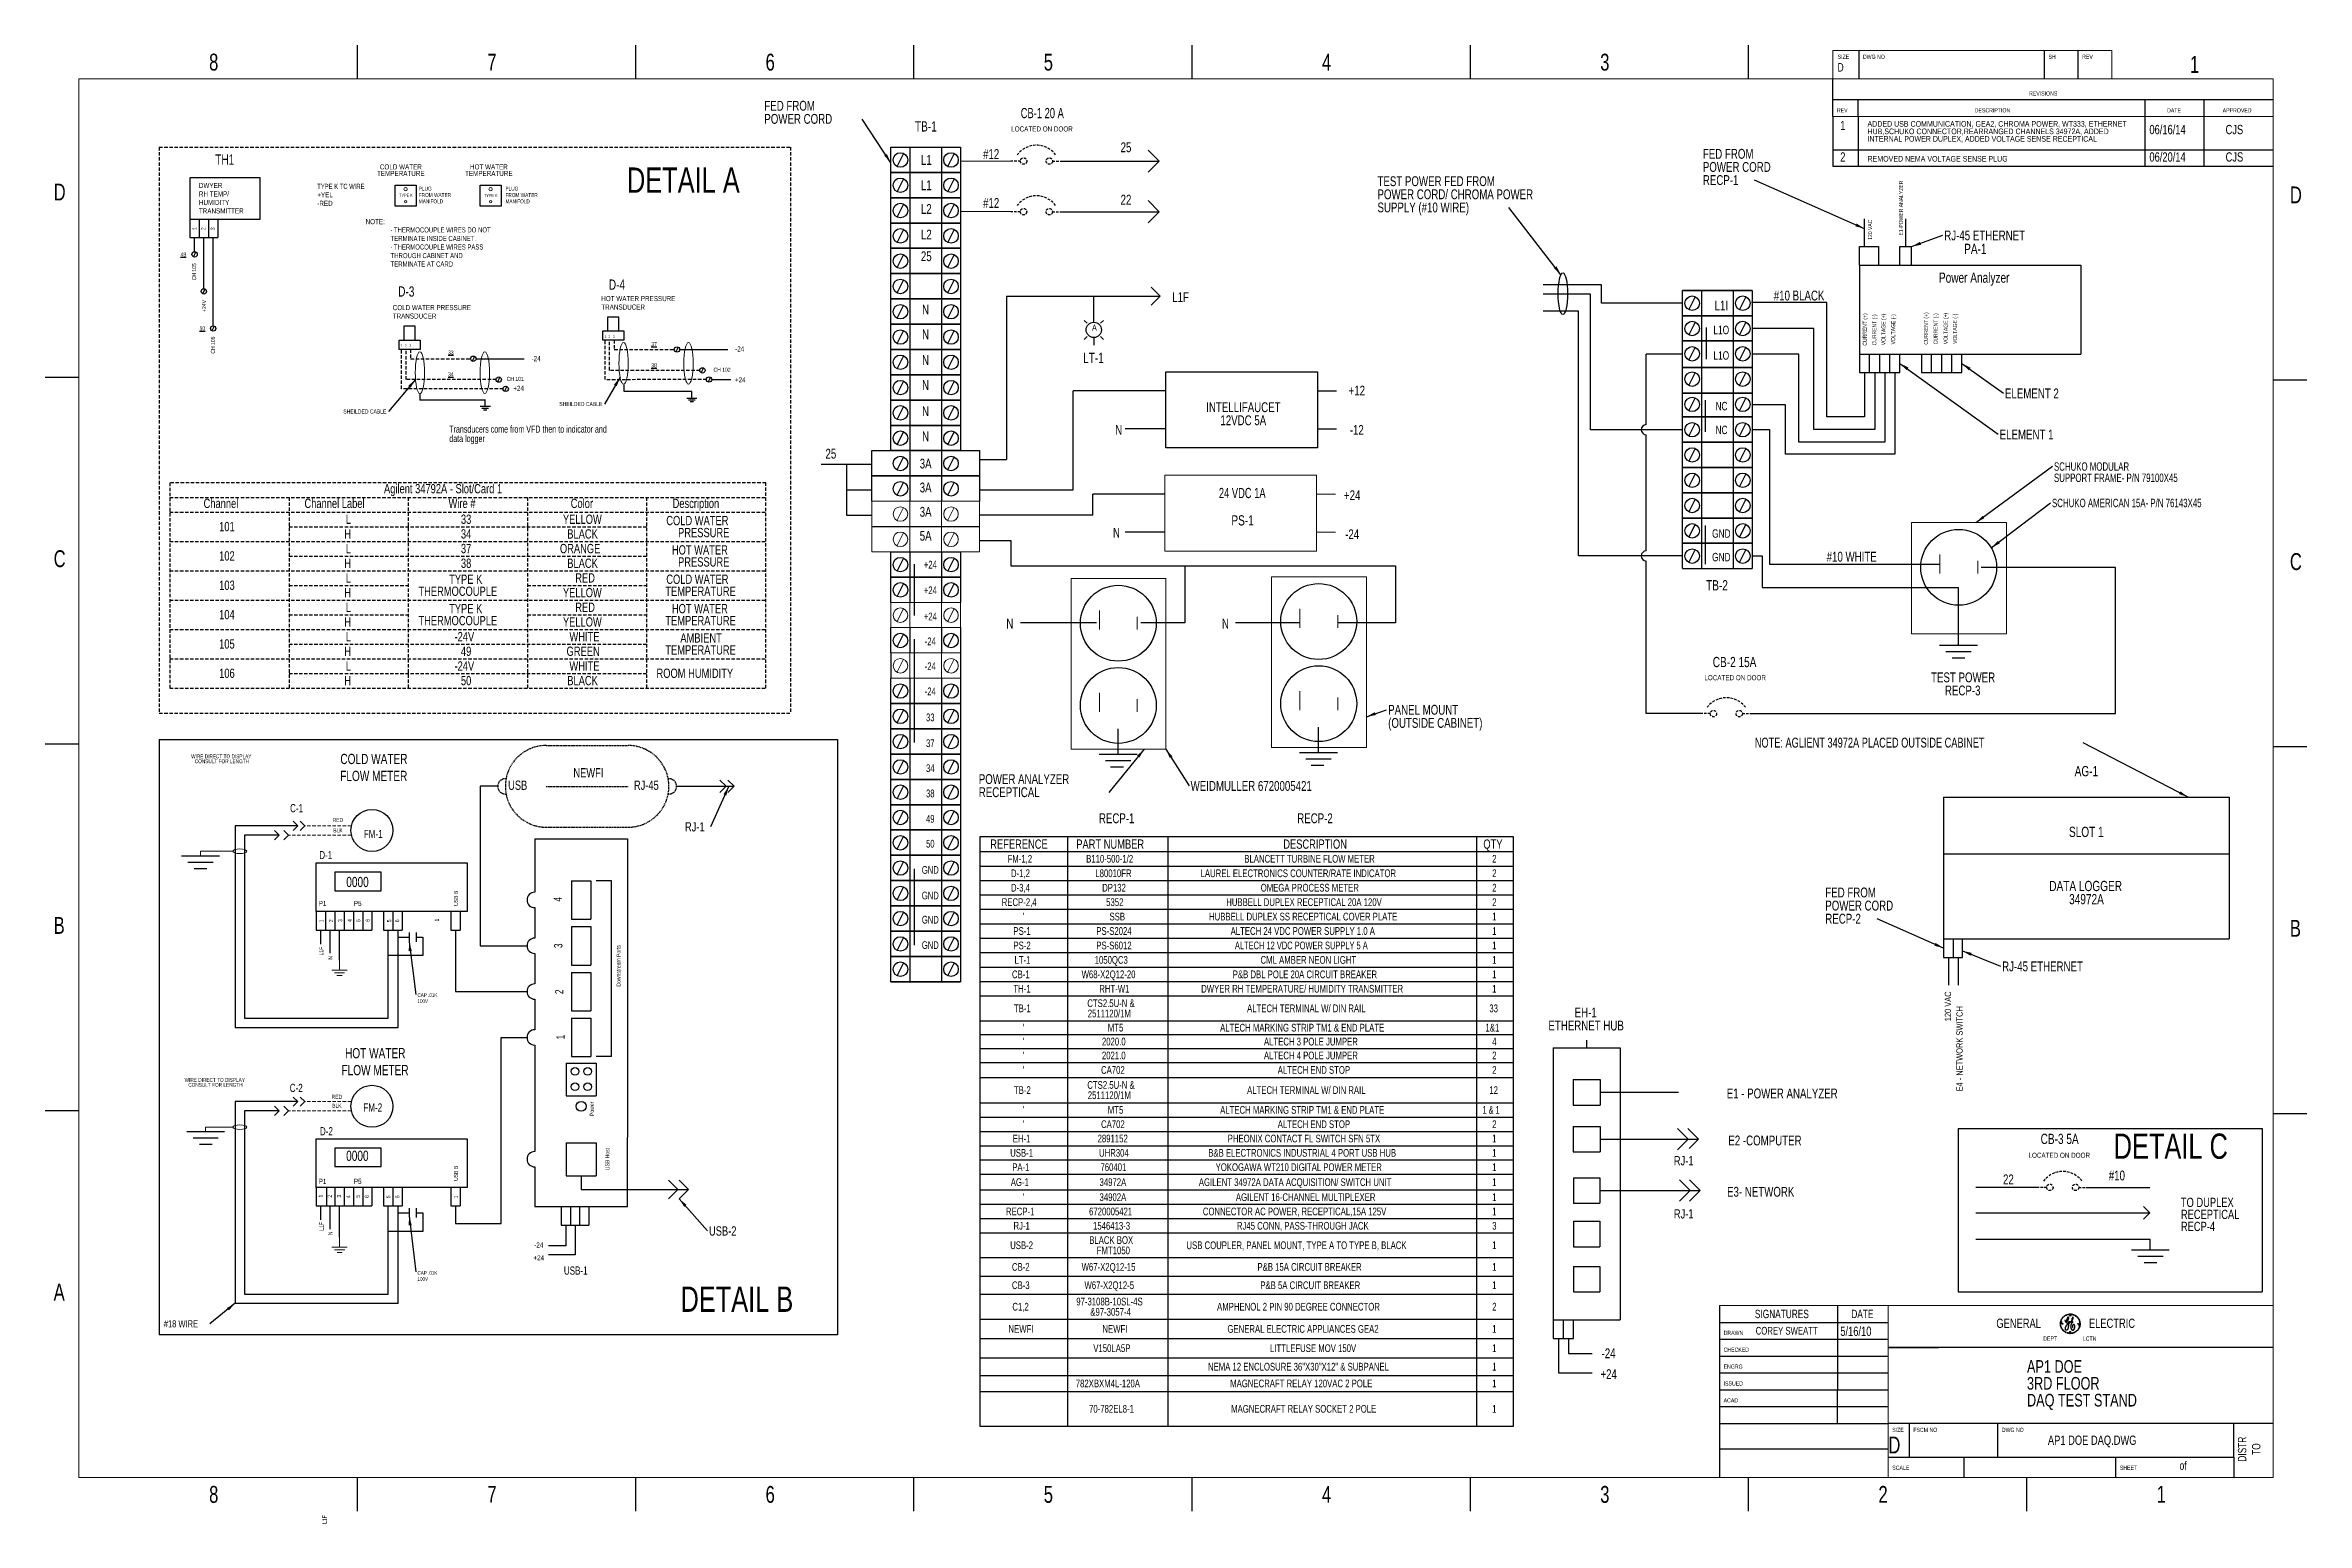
# Model space of a CAD drawing. Header units: millimetres. Extents: x -1057 to 857, y -404 to 2067.
# Drawn here: x 5 to 857, y -2 to 554 of the extents above; entities that cross this region are included whole.
import ezdxf
from ezdxf.enums import TextEntityAlignment as Align

# ---------------------------------------------------------------- set-up
doc = ezdxf.new("R2010")
doc.units = ezdxf.units.MM
doc.header["$PDSIZE"] = -1
doc.linetypes.add('HIDDEN', pattern=[1.905, 1.27, -0.635])
for name, color, linetype in [('COMP', 3, 'Continuous'), ('DASH', 3, 'HIDDEN'), ('DETAILBOX', 4, 'HIDDEN'), ('GROUND', 3, 'Continuous'), ('HID', 2, 'HIDDEN'), ('SLD-0', 7, 'Continuous'), ('TEXT', 4, 'Continuous'), ('WIRE', 1, 'Continuous')]:
    doc.layers.add(name, color=color, linetype=linetype)
doc.layers.add('WIRE_BIG', color=1, linetype='Continuous', lineweight=30)
doc.styles.add('SLDTEXTSTYLE0', font='TXT', dxfattribs={"width": 0.736842})
doc.styles.add('SLDTEXTSTYLE1', font='TXT', dxfattribs={"width": 0.744681})
doc.styles.add('SLDTEXTSTYLE2', font='TXT', dxfattribs={"width": 0.75})
doc.styles.add('SLDTEXTSTYLE3', font='TXT', dxfattribs={"width": 0.7})
doc.styles.add('SLDTEXTSTYLE4', font='TXT', dxfattribs={"width": 0.68609})
doc.styles.add('SLDTEXTSTYLE5', font='TXT', dxfattribs={"width": 0.684211})
doc.styles.add('SLDTEXTSTYLE6', font='TXT', dxfattribs={"width": 0.697895})
doc.styles.add('SLDTEXTSTYLE7', font='TXT', dxfattribs={"width": 0.605})
doc.styles.add('SLDTEXTSTYLE8', font='TXT', dxfattribs={"width": 0.65})
doc.dimstyles.new('SLDDIMSTYLE0', dxfattribs={"dimtxt": 0.18, "dimasz": 3.556, "dimexe": 0, "dimexo": 0.0625, "dimgap": 0, "dimtad": 0, "dimtih": 1, "dimtoh": 1, "dimdec": 0, "dimrnd": 1e-09, "dimzin": 0, "dimdsep": 46, "dimtxsty": 'Standard', "dimsah": 1, "dimcen": 0.09, "dimadec": 0, "dimazin": 0, "dimtfac": 3.556, "dimtdec": 0, "dimtofl": 0, "dimtmove": 0, "dimatfit": 3, "dimfxl": 0, "dimfrac": 2, "dimtolj": 1, "dimtzin": 0, "dimarcsym": 0})

msp = doc.modelspace()

# ---------------------------------------------------------------- texts
at = {"layer": 'COMP', "char_height": 1.54, "attachment_point": 2, "rotation": 90, "style": 'SLDTEXTSTYLE0'}
for s, insert in [('1', (60.35, 484.97)), ('2', (63.67, 484.94)), ('3', (67.2, 484.89)), ('1', (108.14, 224.25)), ('2', (111.78, 224.26)), ('3', (115.21, 224.33)), ('4', (118.82, 224.35)), ('5', (122.08, 224.32)), ('6', (125.59, 224.42)), ('5', (133.68, 224.24)), ('6', (136.67, 224.24)), ('1', (151.63, 224.53)), ('1', (107.86, 120.58)), ('2', (111.33, 120.5)), ('3', (114.79, 120.55)), ('4', (118.28, 120.33)), ('5', (121.92, 120.46)), ('6', (125.25, 120.42)), ('5', (133.35, 120.3)), ('6', (136.77, 120.35)), ('1', (158.86, 120.22))]:
    msp.add_mtext(s, dxfattribs=dict(at, insert=insert))
at = {"layer": 'COMP', "style": 'SLDTEXTSTYLE0'}
for s, insert, char_height, attachment_point in [('1', (215.61, 444.73), 0.962, 1), ('2', (217, 444.73), 0.962, 1), ('3', (218.72, 444.73), 0.962, 1), ('1', (138.72, 441.41), 0.962, 1), ('2', (140.4, 441.41), 0.962, 1), ('3', (142.06, 441.41), 0.962, 1), ('0000', (122.53, 240.81), 3.848, 2), ('0000', (122.48, 137.67), 3.848, 2)]:
    msp.add_mtext(s, dxfattribs=dict(at, insert=insert, char_height=char_height, attachment_point=attachment_point))
at = {"layer": 'GROUND', "attachment_point": 1, "style": 'SLDTEXTSTYLE2'}
for s, insert, char_height in [('1', (680.92, 525.56), 3.5), ('06/16/14', (797.34, 524.04), 3.5), ('CJS', (826.03, 524.04), 3.5), ('06/20/14', (797.34, 513.72), 3.5), ('CJS', (826.03, 513.72), 3.5), ('COREY SWEATT', (649.07, 71.3), 2.9104), ('5/16/10', (680.94, 71.42), 3.5), ('AP1 DOE DAQ.DWG', (759.12, 30.37), 3.5)]:
    msp.add_mtext(s, dxfattribs=dict(at, insert=insert, char_height=char_height))
at = {"layer": 'TEXT'}
for s, insert, char_height, attachment_point, style in [('CB-1 20 A', (380.41, 530.42), 3.848, 2, 'SLDTEXTSTYLE5'), ('TB-1', (336.56, 525.4), 3.848, 2, 'SLDTEXTSTYLE0'), ('LOCATED ON DOOR', (380.31, 523.48), 1.9242, 2, 'SLDTEXTSTYLE0'), ('TH1', (72.54, 512.92), 3.848, 2, 'SLDTEXTSTYLE0'), ('L1', (336.73, 512.7), 3.704, 2, 'SLDTEXTSTYLE0'), ('#12', (361.16, 514.9), 3.704, 2, 'SLDTEXTSTYLE0'), ('25', (411.93, 517.45), 3.704, 2, 'SLDTEXTSTYLE0'), ('2', (680.92, 513.72), 3.5, 1, 'SLDTEXTSTYLE2'), ('REMOVED NEMA VOLTAGE SENSE PLUG', (691.17, 512.34), 2.1167, 1, 'SLDTEXTSTYLE2'), ('DETAIL A', (224.01, 508), 9.525, 1, 'SLDTEXTSTYLE2'), ('L1', (336.73, 503.14), 3.704, 2, 'SLDTEXTSTYLE0'), ('TYPE K', (140.78, 498.09), 1.155, 2, 'SLDTEXTSTYLE0'), ('TYPE K', (172.74, 498), 1.155, 2, 'SLDTEXTSTYLE0'), ('L2', (336.73, 494.24), 3.704, 2, 'SLDTEXTSTYLE0'), ('#12', (361.16, 496.5), 3.704, 2, 'SLDTEXTSTYLE0'), ('22', (411.93, 497.71), 3.704, 2, 'SLDTEXTSTYLE0'), ('NOTE:', (129.21, 488.57), 1.924, 2, 'SLDTEXTSTYLE0'), ('L2', (336.73, 484.59), 3.704, 2, 'SLDTEXTSTYLE0'), ('PA-1', (731.79, 479.28), 3.848, 2, 'SLDTEXTSTYLE0'), ('\\L49', (55.93, 476.04), 1.539, 1, 'SLDTEXTSTYLE0'), ('25', (336.73, 476.43), 3.704, 2, 'SLDTEXTSTYLE0'), ('Power Analyzer', (731.36, 468.44), 3.8485, 2, 'SLDTEXTSTYLE0'), ('D-3', (140.9, 463.22), 3.848, 2, 'SLDTEXTSTYLE0'), ('D-4', (220.23, 465.81), 3.848, 2, 'SLDTEXTSTYLE0'), ('L1F', (432.48, 461), 3.704, 2, 'SLDTEXTSTYLE0'), ('#10 BLACK', (665.42, 461.61), 3.704, 2, 'SLDTEXTSTYLE0'), ('N', (336.45, 456.35), 3.7, 2, 'SLDTEXTSTYLE0'), ('L1I', (636.14, 457.85), 3.704, 2, 'SLDTEXTSTYLE0'), ('\\L50', (63.06, 448.21), 1.539, 1, 'SLDTEXTSTYLE0'), ('N', (336.45, 446.98), 3.7, 2, 'SLDTEXTSTYLE0'), ('A', (400.05, 448.79), 2.31, 2, 'SLDTEXTSTYLE0'), ('L1O', (636.12, 448.39), 3.175, 2, 'SLDTEXTSTYLE0'), ('\\L33', (156.63, 439.1), 1.539, 1, 'SLDTEXTSTYLE0'), ('-24', (189.8, 436.97), 1.924, 2, 'SLDTEXTSTYLE0'), ('\\L37', (233.17, 442.24), 1.539, 1, 'SLDTEXTSTYLE0'), ('-24', (266.44, 440.59), 1.924, 2, 'SLDTEXTSTYLE0'), ('N', (336.45, 437.31), 3.7, 2, 'SLDTEXTSTYLE0'), ('LT-1', (399.69, 438.21), 3.848, 2, 'SLDTEXTSTYLE0'), ('L1O', (636.12, 438.79), 3.175, 2, 'SLDTEXTSTYLE0'), ('\\L34', (156.63, 430.88), 1.539, 1, 'SLDTEXTSTYLE0'), ('CH 101', (181.93, 429.14), 1.539, 2, 'SLDTEXTSTYLE0'), ('\\L38', (233.17, 434.25), 1.539, 1, 'SLDTEXTSTYLE0'), ('CH 102', (259.81, 432.58), 1.539, 2, 'SLDTEXTSTYLE0'), ('+24', (266.67, 428.98), 1.924, 2, 'SLDTEXTSTYLE0'), ('N', (336.45, 427.9), 3.7, 2, 'SLDTEXTSTYLE0'), ('+12', (498.86, 425.83), 3.704, 2, 'SLDTEXTSTYLE0'), ('+24', (183.21, 425.79), 1.924, 2, 'SLDTEXTSTYLE0'), ('N', (336.45, 418.04), 3.7, 2, 'SLDTEXTSTYLE0'), ('NC', (636.21, 419.71), 3.175, 2, 'SLDTEXTSTYLE0'), ('N', (409.19, 411.01), 3.7, 2, 'SLDTEXTSTYLE0'), ('-12', (498.84, 411.01), 3.704, 2, 'SLDTEXTSTYLE0'), ('NC', (636.21, 410.75), 3.175, 2, 'SLDTEXTSTYLE0'), ('25', (300.8, 402.06), 3.704, 2, 'SLDTEXTSTYLE0'), ('N', (336.45, 408.58), 3.7, 2, 'SLDTEXTSTYLE0'), ('3A', (336.49, 398.33), 3.704, 2, 'SLDTEXTSTYLE0'), ('3A', (336.49, 389.31), 3.704, 2, 'SLDTEXTSTYLE0'), ('24 VDC 1A', (455.71, 387.31), 3.848, 2, 'SLDTEXTSTYLE5'), ('+24', (497.12, 386.41), 3.704, 2, 'SLDTEXTSTYLE0'), ('3A', (336.49, 380.15), 3.704, 2, 'SLDTEXTSTYLE0'), ('PS-1', (455.84, 377.01), 3.848, 2, 'SLDTEXTSTYLE0'), ('5A', (336.49, 371.13), 3.704, 2, 'SLDTEXTSTYLE0'), ('N', (408.33, 372.26), 3.7, 2, 'SLDTEXTSTYLE0'), ('-24', (497.1, 371.71), 3.704, 2, 'SLDTEXTSTYLE0'), ('GND', (636.12, 371.71), 3.175, 2, 'SLDTEXTSTYLE0'), ('+24', (338.25, 359.85), 2.91, 2, 'SLDTEXTSTYLE0'), ('GND', (636.12, 362.84), 3.175, 2, 'SLDTEXTSTYLE0'), ('#10 WHITE', (685.23, 363.26), 3.704, 2, 'SLDTEXTSTYLE0'), ('+24', (338.25, 350.21), 2.91, 2, 'SLDTEXTSTYLE0'), ('TB-2', (634.5, 352.57), 3.848, 2, 'SLDTEXTSTYLE0'), ('+24', (338.25, 340.34), 2.91, 2, 'SLDTEXTSTYLE0'), ('N', (368.2, 338.03), 3.7, 2, 'SLDTEXTSTYLE0'), ('N', (449.37, 338.03), 3.7, 2, 'SLDTEXTSTYLE0'), ('-24', (338.23, 330.97), 2.91, 2, 'SLDTEXTSTYLE0'), ('CB-2 15A', (641.12, 323.65), 3.848, 2, 'SLDTEXTSTYLE0'), ('-24', (338.23, 321.59), 2.91, 2, 'SLDTEXTSTYLE0'), ('LOCATED ON DOOR', (641.34, 316.79), 1.9242, 2, 'SLDTEXTSTYLE0'), ('-24', (338.23, 312.13), 2.91, 2, 'SLDTEXTSTYLE0'), ('33', (338.24, 302.33), 2.91, 2, 'SLDTEXTSTYLE0'), ('37', (338.24, 292.6), 2.91, 2, 'SLDTEXTSTYLE0'), ('34', (338.24, 283.18), 2.91, 2, 'SLDTEXTSTYLE0'), ('AG-1', (773.63, 282.56), 3.848, 2, 'SLDTEXTSTYLE0'), ('38', (338.24, 273.7), 2.91, 2, 'SLDTEXTSTYLE0'), ('C-1', (99.59, 268.23), 3.079, 2, 'SLDTEXTSTYLE0'), ('49', (338.24, 264.11), 2.91, 2, 'SLDTEXTSTYLE0'), ('RECP-1', (408.42, 264.73), 3.704, 2, 'SLDTEXTSTYLE0'), ('RECP-2', (483.11, 264.73), 3.704, 2, 'SLDTEXTSTYLE0'), ('RED', (115.16, 263), 1.539, 2, 'SLDTEXTSTYLE0'), ('BLK', (115.18, 259.08), 1.539, 2, 'SLDTEXTSTYLE0'), ('FM-1', (128.46, 258.52), 3.079, 2, 'SLDTEXTSTYLE0'), ('SLOT 1', (773.58, 259.68), 3.848, 2, 'SLDTEXTSTYLE0'), ('D-1', (110.57, 250.56), 3.079, 2, 'SLDTEXTSTYLE0'), ('50', (338.24, 254.75), 2.91, 2, 'SLDTEXTSTYLE0'), ('GND', (338.23, 244.88), 2.91, 2, 'SLDTEXTSTYLE0'), ('P1', (109.37, 231.78), 1.924, 2, 'SLDTEXTSTYLE0'), ('P5', (122.61, 231.78), 1.924, 2, 'SLDTEXTSTYLE0'), ('GND', (338.23, 235.24), 2.91, 2, 'SLDTEXTSTYLE0'), ('GND', (338.23, 226.13), 2.91, 2, 'SLDTEXTSTYLE0'), ('GND', (338.23, 216.56), 2.91, 2, 'SLDTEXTSTYLE0'), ('C-2', (99.46, 162.85), 3.079, 2, 'SLDTEXTSTYLE0'), ('RED', (114.74, 158.72), 1.539, 2, 'SLDTEXTSTYLE0'), ('BLK', (114.76, 155.34), 1.539, 2, 'SLDTEXTSTYLE0'), ('FM-2', (128.28, 155.49), 3.079, 2, 'SLDTEXTSTYLE0'), ('E1 - POWER ANALYZER', (659.06, 161.08), 3.7042, 2, 'SLDTEXTSTYLE0'), ('D-2', (110.82, 146.56), 3.079, 2, 'SLDTEXTSTYLE0'), ('E2 -COMPUTER', (652.56, 143.37), 3.7042, 2, 'SLDTEXTSTYLE0'), ('LOCATED ON DOOR', (763.39, 136.91), 1.9242, 2, 'SLDTEXTSTYLE0'), ('CB-3 5A', (763.54, 144.04), 3.848, 2, 'SLDTEXTSTYLE0'), ('DETAIL C', (783.89, 144.14), 9.525, 1, 'SLDTEXTSTYLE2'), ('RJ-1', (618.25, 135.64), 3.5, 1, 'SLDTEXTSTYLE2'), ('22', (744.24, 128.73), 3.704, 2, 'SLDTEXTSTYLE0'), ('#10', (785.09, 130.18), 3.704, 2, 'SLDTEXTSTYLE0'), ('P1', (109.37, 127.08), 1.924, 2, 'SLDTEXTSTYLE0'), ('P5', (122.61, 127.08), 1.924, 2, 'SLDTEXTSTYLE0'), ('E3- NETWORK', (650.96, 124.04), 3.7042, 2, 'SLDTEXTSTYLE0'), ('RJ-1', (618.25, 115.64), 3.5, 1, 'SLDTEXTSTYLE2'), ('-24', (190.8, 103.1), 1.924, 2, 'SLDTEXTSTYLE0'), ('+24', (190.8, 98.28), 1.924, 2, 'SLDTEXTSTYLE0'), ('USB-1', (204.71, 94.06), 3.079, 2, 'SLDTEXTSTYLE0'), ('DETAIL B', (244.17, 86.49), 9.525, 1, 'SLDTEXTSTYLE2'), ('-24', (593.67, 63.21), 3.704, 2, 'SLDTEXTSTYLE0'), ('+24', (593.69, 55.35), 3.704, 2, 'SLDTEXTSTYLE0')]:
    msp.add_mtext(s, dxfattribs=dict(at, insert=insert, char_height=char_height, attachment_point=attachment_point, style=style))
at = {"layer": 'TEXT', "attachment_point": 2, "rotation": 90, "style": 'SLDTEXTSTYLE0'}
for s, insert, char_height in [('E1-POWER ANALYZER', (703.02, 492.69), 1.5394), ('120 VAC', (691.37, 484.55), 1.539), ('CH 105', (60.23, 468.71), 1.539), ('+24V', (63.97, 455.84), 1.539), ('CURRENT (+)', (689.39, 446.98), 1.5394), ('CURRENT (-)', (692.97, 446.83), 1.5394), ('VOLTAGE (+)', (696.4, 446.98), 1.5394), ('VOLTAGE (-)', (700.06, 447.04), 1.5394), ('CURRENT (+)', (712.43, 447.35), 1.5394), ('CURRENT (-)', (716.07, 447.24), 1.5394), ('VOLTAGE (+)', (719.82, 447.36), 1.5394), ('VOLTAGE (-)', (723.35, 447.25), 1.5394), ('CH 106', (67.31, 441.1), 1.539), ('USB B', (158.85, 232.72), 1.539), ('L1F', (108.1, 212.82), 1.539), ('N', (111.55, 210.33), 1.54), ('120 VAC', (720.27, 192.04), 2.381), ('E4 - NETWORK SWITCH', (724.64, 176.05), 2.3813), ('USB B', (158.82, 129.13), 1.539), ('L1F', (108.2, 109.16), 1.539), ('N', (111.59, 106.57), 1.54), ('L1F', (109.34, -1.29), 1.539)]:
    msp.add_mtext(s, dxfattribs=dict(at, insert=insert, char_height=char_height))

# ---------------------------------------------------------------- blocks, each defined once
blk = doc.blocks.new('Block22')
at = {"color": 7, "linetype": 'Continuous', "lineweight": 0}
blk.add_point((111.1, 50.8), dxfattribs=at)
at = {"layer": 'DASH'}
for p, q in [((60.3, 101.6), (161.9, 101.6)), ((60.3, 50.8), (161.9, 50.8)), ((60.3, 0), (161.9, 0))]:
    blk.add_line(p, q, dxfattribs=at)
for centre, radius, start, end in [((60.3, 50.8), 50.8, 90, 270), ((161.9, 50.8), 50.8, 270, 90), ((9.5, 50.8), 9.53, 84.6206, 275.3794), ((212.7, 50.8), 9.53, 264.6206, 95.3794)]:
    blk.add_arc(centre, radius, start, end, dxfattribs=at)
at = {"layer": 'DASH', "char_height": 11.55, "attachment_point": 1, "style": 'SLDTEXTSTYLE2'}
for s, insert in [('USB', (12.9, 58)), ('NEWFI', (94, 73.4)), ('RJ-45', (169.2, 58))]:
    blk.add_mtext(s, dxfattribs=dict(at, insert=insert))
blk = doc.blocks.new('Block12')
at = {"layer": 'WIRE_BIG', "lineweight": 0}
for p, q in [((0, 6.35), (19.05, 6.35)), ((3.175, 3.175), (15.875, 3.175)), ((6.35, 0), (12.7, 0)), ((9.525, 6.35), (9.525, 19.05))]:
    blk.add_line(p, q, dxfattribs=at)
blk = doc.blocks.new('Block27')
at = {"layer": 'TEXT'}
for p, q in [((0, 1.27), (3.81, 1.27)), ((0.635, 0.635), (3.175, 0.635)), ((1.27, 0), (2.54, 0)), ((1.905, 1.27), (1.905, 3.81))]:
    blk.add_line(p, q, dxfattribs=at)
blk = doc.blocks.new('Block35')
at = {"layer": 'TEXT'}
for p, q in [((370.34, 238.5), (405.34, 238.5)), ((370.34, 238.5), (370.34, 218.37)), ((405.34, 238.5), (405.34, 126.02)), ((384.14, 222.73), (391.54, 222.73)), ((384.14, 222.73), (384.14, 208.23)), ((391.54, 222.73), (391.54, 208.23)), ((384.14, 208.23), (391.54, 208.23)), ((384.14, 205.48), (391.54, 205.48)), ((384.14, 205.48), (384.14, 190.98)), ((391.54, 205.48), (391.54, 190.98)), ((384.14, 190.98), (391.54, 190.98)), ((384.14, 188.23), (391.54, 188.23)), ((384.14, 188.23), (384.14, 173.73)), ((391.54, 188.23), (391.54, 173.73)), ((384.14, 173.73), (391.54, 173.73)), ((384.14, 170.98), (391.54, 170.98)), ((384.14, 170.98), (384.14, 156.48)), ((391.54, 170.98), (391.54, 156.48)), ((384.14, 156.48), (391.54, 156.48)), ((370.34, 123.29), (370.34, 120.72)), ((405.34, 100), (405.34, 126.02))]:
    blk.add_line(p, q, dxfattribs=at)
for centre in [(370.34, 215.48), (370.34, 198.23), (370.34, 180.98), (370.34, 163.73), (370.34, 117.83)]:
    blk.add_arc(centre, 2.89, 90, 270, dxfattribs=at)
at = {"layer": 'WIRE'}
for p, q in [((399.29, 222.73), (393.43, 222.73)), ((399.29, 156.48), (399.29, 222.73)), ((370.34, 212.6), (370.34, 201.12)), ((370.34, 195.35), (370.34, 183.87)), ((370.34, 178.1), (370.34, 166.62)), ((370.34, 160.85), (370.34, 123.29)), ((382.25, 153.98), (393.43, 153.98)), ((382.25, 153.98), (382.25, 141.76)), ((399.29, 156.48), (393.43, 156.48)), ((393.43, 153.98), (393.43, 141.76)), ((382.25, 141.76), (393.43, 141.76)), ((382.25, 124.05), (393.43, 124.05)), ((382.25, 124.05), (382.25, 111.62)), ((393.43, 124.05), (393.43, 111.62)), ((370.34, 114.94), (370.34, 100)), ((382.25, 111.62), (393.43, 111.62)), ((370.34, 100), (405.34, 100)), ((380.29, 100), (380.29, 93.01)), ((383.78, 100), (383.78, 93.01)), ((383.78, 100), (383.78, 93.01)), ((387.27, 100), (387.27, 93.01)), ((387.27, 100), (387.27, 93.01)), ((390.76, 100), (390.76, 93.01)), ((380.29, 93.01), (390.76, 93.01))]:
    blk.add_line(p, q, dxfattribs=at)
for centre, radius in [((385.51, 150.91), 1.45), ((385.51, 145.13), 1.45), ((390.3, 150.91), 1.45), ((390.3, 145.13), 1.45), ((387.84, 137.76), 1.88)]:
    blk.add_circle(centre, radius, dxfattribs=at)
at = {"layer": 'COMP', "attachment_point": 2, "rotation": 90, "style": 'SLDTEXTSTYLE0'}
for s, insert, char_height in [('4', (377.44, 215.73), 3.17), ('3', (377.62, 198.24), 3.17), ('Downstream Ports', (401.16, 190.66), 1.5394), ('2', (377.98, 180.89), 3.17), ('1', (378.44, 163.86), 3.17), ('Power', (391.09, 136.81), 1.539), ('USB Host', (396.93, 117.9), 1.539)]:
    blk.add_mtext(s, dxfattribs=dict(at, insert=insert, char_height=char_height))
blk = doc.blocks.new('Block15')
at = {"layer": 'SLD-0', "color": 1, "lineweight": 15}
for p, q in [((679.73, 543.75), (679.73, 554.49)), ((679.73, 554.49), (784.78, 554.49)), ((784.78, 554.49), (784.78, 543.75)), ((845.54, 529.55), (679.73, 529.55)), ((845.54, 81.76), (637.05, 81.76)), ((700.55, 81.76), (700.55, 16.98))]:
    blk.add_line(p, q, dxfattribs=at)
at = {"layer": 'SLD-0', "color": 1, "linetype": 'Continuous', "lineweight": 15}
for p, q in [((19.28, 543.75), (845.54, 543.75)), ((19.28, 16.98), (19.28, 543.75)), ((845.54, 543.75), (845.54, 16.98)), ((845.54, 16.98), (19.28, 16.98))]:
    blk.add_line(p, q, dxfattribs=at)
at = {"layer": 'SLD-0'}
for p, q in [((679.73, 529.55), (679.73, 543.75)), ((637.05, 81.76), (637.05, 16.98))]:
    blk.add_line(p, q, dxfattribs=at)
at = {"layer": 'WIRE_BIG'}
for p, q in [((124.05, 556.45), (124.05, 543.75)), ((228.83, 556.45), (228.83, 543.75)), ((333.6, 556.45), (333.6, 543.75)), ((438.38, 556.45), (438.38, 543.75)), ((543.15, 556.45), (543.15, 543.75)), ((647.93, 556.45), (647.93, 543.75)), ((689.53, 554.49), (689.53, 543.75)), ((759.38, 554.49), (759.38, 543.75)), ((772.08, 554.49), (772.08, 543.75)), ((845.54, 535.9), (679.73, 535.9)), ((689.26, 529.55), (689.26, 535.9)), ((797.21, 535.9), (797.21, 529.55)), ((819.43, 535.9), (819.43, 529.55)), ((19.28, 431.32), (6.58, 431.32)), ((858.24, 430.24), (845.54, 430.24)), ((19.28, 293.21), (6.58, 293.21)), ((858.24, 292.13), (845.54, 292.13)), ((19.28, 155.09), (6.58, 155.09)), ((858.24, 154.01), (845.54, 154.01)), ((681.5, 81.76), (681.5, 50.01)), ((637.05, 75.41), (700.55, 75.41)), ((637.05, 69.06), (700.55, 69.06)), ((637.05, 62.71), (700.55, 62.71)), ((700.55, 65.89), (719.6, 65.89)), ((845.54, 65.89), (700.55, 65.89)), ((700.55, 65.89), (719.6, 65.89)), ((637.05, 56.36), (700.55, 56.36)), ((637.05, 50.01), (700.55, 50.01)), ((845.54, 37.31), (700.55, 37.31)), ((708.49, 37.31), (708.49, 24.61)), ((741.83, 37.31), (741.83, 24.61)), ((830.73, 24.61), (830.73, 37.31)), ((700.55, 24.61), (830.73, 24.61)), ((729.13, 24.61), (729.13, 16.98)), ((786.28, 24.61), (786.28, 16.98)), ((830.73, 24.61), (830.73, 16.98)), ((124.05, 16.98), (124.05, 4.28)), ((228.83, 16.98), (228.83, 4.28)), ((333.6, 16.98), (333.6, 4.28)), ((438.38, 16.98), (438.38, 4.28)), ((543.15, 16.98), (543.15, 4.28)), ((647.93, 16.98), (647.93, 4.28)), ((752.7, 16.98), (752.7, 4.28))]:
    blk.add_line(p, q, dxfattribs=at)
at = {"layer": 'WIRE_BIG', "linetype": 'Continuous'}
for p, q in [((637.05, 43.66), (700.55, 43.66)), ((681.5, 37.31), (681.5, 50.01)), ((637.05, 37.31), (700.55, 37.31)), ((637.05, 27.79), (700.55, 27.79))]:
    blk.add_line(p, q, dxfattribs=at)
at = {"layer": 'WIRE_BIG'}
for s, insert, char_height, attachment_point, style in [('8', (70.04, 553.26), 6.35, 2, 'SLDTEXTSTYLE0'), ('7', (174.81, 553.26), 6.35, 2, 'SLDTEXTSTYLE0'), ('6', (279.59, 553.26), 6.35, 2, 'SLDTEXTSTYLE0'), ('5', (384.36, 553.26), 6.35, 2, 'SLDTEXTSTYLE0'), ('4', (489.14, 553.26), 6.35, 2, 'SLDTEXTSTYLE0'), ('3', (593.91, 553.26), 6.35, 2, 'SLDTEXTSTYLE0'), ('SIZE', (681.59, 552.89), 1.587, 1, 'SLDTEXTSTYLE0'), ('D', (681.59, 549.72), 3.17, 1, 'SLDTEXTSTYLE0'), ('DWG NO', (691.12, 552.89), 1.587, 1, 'SLDTEXTSTYLE0'), ('SH', (760.97, 552.89), 1.587, 1, 'SLDTEXTSTYLE0'), ('REV', (773.67, 552.89), 1.587, 1, 'SLDTEXTSTYLE0'), ('1', (815.99, 552.39), 6.35, 2, 'SLDTEXTSTYLE0'), ('REVISIONS', (759, 539.07), 1.587, 2, 'SLDTEXTSTYLE0'), ('REV', (681.32, 532.72), 1.587, 1, 'SLDTEXTSTYLE0'), ('DESCRIPTION', (739.9, 532.72), 1.5875, 2, 'SLDTEXTSTYLE0'), ('DATE', (808.26, 532.72), 1.587, 2, 'SLDTEXTSTYLE0'), ('APPROVED', (832.02, 532.72), 1.587, 2, 'SLDTEXTSTYLE0'), ('D', (9.75, 504.33), 6.35, 1, 'SLDTEXTSTYLE0'), ('D', (851.89, 503.25), 6.35, 1, 'SLDTEXTSTYLE0'), ('C', (9.75, 366.22), 6.35, 1, 'SLDTEXTSTYLE0'), ('C', (851.89, 365.13), 6.35, 1, 'SLDTEXTSTYLE0'), ('B', (9.75, 228.1), 6.35, 1, 'SLDTEXTSTYLE0'), ('B', (851.89, 227.02), 6.35, 1, 'SLDTEXTSTYLE0'), ('A', (9.75, 89.99), 6.35, 1, 'SLDTEXTSTYLE0'), ('SIGNATURES', (660.58, 80.17), 3.175, 2, 'SLDTEXTSTYLE0'), ('DATE', (690.91, 80.17), 3.175, 2, 'SLDTEXTSTYLE0'), ('DRAWN', (638.64, 72.24), 1.587, 1, 'SLDTEXTSTYLE0'), ('CHECKED', (638.64, 65.89), 1.587, 1, 'SLDTEXTSTYLE0'), ('ENGRG', (638.64, 59.54), 1.587, 1, 'SLDTEXTSTYLE0'), ('ISSUED', (638.64, 53.19), 1.587, 1, 'SLDTEXTSTYLE0'), ('ACAD', (638.64, 46.84), 1.587, 1, 'SLDTEXTSTYLE0'), ('SIZE', (702.14, 35.72), 1.587, 1, 'SLDTEXTSTYLE0'), ('FSCM NO', (710.08, 35.72), 1.587, 1, 'SLDTEXTSTYLE0'), ('DWG NO', (743.41, 35.72), 1.587, 1, 'SLDTEXTSTYLE0'), ('D', (700.69, 32.4), 6.35, 1, 'SLDTEXTSTYLE0'), ('SCALE', (702.14, 21.44), 1.587, 1, 'SLDTEXTSTYLE0'), ('SHEET', (787.86, 21.44), 1.587, 1, 'SLDTEXTSTYLE0'), ('of', (811.69, 23.02), 3.175, 2, 'SLDTEXTSTYLE1'), ('8', (70.04, 13.79), 6.35, 2, 'SLDTEXTSTYLE0'), ('7', (174.81, 13.79), 6.35, 2, 'SLDTEXTSTYLE0'), ('6', (279.59, 13.79), 6.35, 2, 'SLDTEXTSTYLE0'), ('5', (384.36, 13.79), 6.35, 2, 'SLDTEXTSTYLE0'), ('4', (489.14, 13.79), 6.35, 2, 'SLDTEXTSTYLE0'), ('3', (593.91, 13.79), 6.35, 2, 'SLDTEXTSTYLE0'), ('2', (698.69, 13.79), 6.35, 2, 'SLDTEXTSTYLE0'), ('1', (803.46, 13.79), 6.35, 2, 'SLDTEXTSTYLE0')]:
    blk.add_mtext(s, dxfattribs=dict(at, insert=insert, char_height=char_height, attachment_point=attachment_point, style=style))
at = {"layer": 'WIRE_BIG', "char_height": 3.175, "attachment_point": 2, "rotation": 90, "style": 'SLDTEXTSTYLE0'}
for s, insert in [('DISTR', (832.32, 27.65)), ('TO', (837.61, 27.69))]:
    blk.add_mtext(s, dxfattribs=dict(at, insert=insert))
blk = doc.blocks.new('CIR')
at = {"layer": 'DETAILBOX'}
for centre, radius in [((0.2, 0), 39.7), ((0.2, 0), 38.1), ((-31.5, 0), 1.59), ((-31.5, 0), 1.29), ((-31.5, 0), 1.14), ((0.2, 31.8), 1.59), ((0.2, 31.8), 1.29), ((0.2, 31.8), 1.14), ((32, 0), 1.59), ((32, 0), 1.29), ((32, 0), 1.14), ((0.2, -31.8), 1.59), ((0.2, -31.8), 1.29), ((0.2, -31.8), 1.14)]:
    blk.add_circle(centre, radius, dxfattribs=at)
for centre, start, end in [((-28.4, 6.3), 153.43495, 243.43495), ((6.6, 28.6), 63.43495, 153.43495), ((28.8, -6.3), 333.43495, 63.43495), ((-6.1, -28.6), 243.43495, 333.43495)]:
    blk.add_arc(centre, 7.1, start, end, dxfattribs=at)
blk = doc.blocks.new('Block13')
at = {"layer": 'DETAILBOX'}
for p, q in [((26.55, 8.64), (26.55, 8.47)), ((26.59, 8.64), (26.55, 8.64)), ((26.59, 8.69), (26.59, 8.64)), ((26.62, 8.69), (26.59, 8.69)), ((26.62, 8.75), (26.62, 8.69)), ((26.66, 8.75), (26.62, 8.75)), ((26.66, 8.81), (26.66, 8.75)), ((26.69, 8.81), (26.66, 8.81)), ((26.69, 8.86), (26.69, 8.81)), ((26.73, 8.86), (26.69, 8.86)), ((26.73, 8.97), (26.73, 8.86)), ((26.78, 8.97), (26.73, 8.97)), ((26.78, 9.03), (26.78, 8.97)), ((26.81, 9.03), (26.78, 9.03)), ((26.81, 9.09), (26.81, 9.03)), ((26.85, 9.09), (26.81, 9.09)), ((26.85, 9.14), (26.85, 9.09)), ((26.88, 9.14), (26.85, 9.14)), ((26.88, 9.2), (26.88, 9.14)), ((26.92, 9.2), (26.88, 9.2)), ((26.92, 9.25), (26.92, 9.2)), ((26.99, 9.25), (26.92, 9.25)), ((26.99, 9.31), (26.99, 9.25)), ((27.11, 9.31), (26.99, 9.31)), ((27.11, 9.25), (27.11, 9.31)), ((27.22, 9.25), (27.11, 9.25)), ((27.22, 9.2), (27.22, 9.25)), ((27.25, 9.2), (27.22, 9.2)), ((27.22, 8.54), (27.25, 8.54)), ((27.22, 8.47), (27.22, 8.54)), ((27.25, 9.14), (27.25, 9.2)), ((27.29, 9.14), (27.25, 9.14)), ((27.25, 8.69), (27.29, 8.69)), ((27.25, 8.54), (27.25, 8.69)), ((27.29, 8.69), (27.29, 9.14)), ((28.42, 8.58), (28.42, 8.2)), ((28.45, 8.58), (28.42, 8.58)), ((28.49, 8.69), (28.45, 8.64)), ((28.45, 8.64), (28.45, 8.58)), ((28.49, 8.81), (28.49, 8.69)), ((28.53, 8.81), (28.49, 8.81)), ((28.56, 8.92), (28.53, 8.86)), ((28.53, 8.86), (28.53, 8.81)), ((28.6, 8.97), (28.56, 8.92)), ((28.6, 9.03), (28.6, 8.97)), ((28.63, 9.03), (28.6, 9.03)), ((28.63, 9.09), (28.63, 9.03)), ((28.68, 9.09), (28.63, 9.09)), ((28.72, 9.2), (28.68, 9.14)), ((28.68, 9.14), (28.68, 9.09)), ((28.75, 9.2), (28.72, 9.2)), ((28.75, 9.25), (28.75, 9.2)), ((28.79, 9.25), (28.75, 9.25)), ((28.79, 9.31), (28.79, 9.25)), ((28.86, 9.31), (28.79, 9.31)), ((28.86, 9.37), (28.86, 9.31)), ((29.01, 9.37), (28.86, 9.37)), ((28.86, 8.54), (28.9, 8.58)), ((28.86, 8.47), (28.86, 8.54)), ((28.9, 8.64), (28.94, 8.64)), ((28.9, 8.58), (28.9, 8.64)), ((28.94, 8.81), (28.98, 8.81)), ((28.94, 8.64), (28.94, 8.81)), ((28.98, 8.97), (29.01, 8.97)), ((28.98, 8.81), (28.98, 8.97)), ((29.01, 8.97), (29.01, 9.37)), ((25.84, 8.37), (25.87, 8.37)), ((25.87, 8.37), (25.87, 8.09)), ((25.87, 8.09), (25.91, 8.09)), ((25.91, 8.09), (25.91, 7.92)), ((25.91, 7.92), (25.94, 7.92)), ((25.94, 7.92), (25.94, 7.81)), ((25.94, 7.81), (25.99, 7.81)), ((25.99, 7.81), (25.99, 7.75)), ((25.99, 7.75), (26.03, 7.75)), ((26.03, 7.75), (26.03, 7.7)), ((26.03, 7.7), (26.06, 7.64)), ((26.03, 5.25), (26.06, 5.25)), ((26.03, 4.75), (26.03, 5.25)), ((26.06, 4.75), (26.03, 4.75)), ((26.06, 7.64), (26.1, 7.64)), ((26.06, 5.37), (26.1, 5.42)), ((26.06, 5.25), (26.06, 5.37)), ((26.06, 4.64), (26.06, 4.75)), ((26.1, 4.64), (26.06, 4.64)), ((26.1, 7.64), (26.13, 7.58)), ((26.1, 5.48), (26.13, 5.48)), ((26.1, 5.42), (26.1, 5.48)), ((26.1, 4.54), (26.1, 4.64)), ((26.13, 4.54), (26.1, 4.54)), ((26.13, 7.58), (26.25, 7.58)), ((26.13, 5.59), (26.17, 5.59)), ((26.13, 5.48), (26.13, 5.59)), ((26.13, 4.48), (26.13, 4.54)), ((26.17, 4.48), (26.13, 4.48)), ((26.17, 5.65), (26.21, 5.65)), ((26.17, 5.59), (26.17, 5.65)), ((26.17, 4.41), (26.17, 4.48)), ((26.25, 4.41), (26.17, 4.41)), ((26.21, 5.76), (26.25, 5.76)), ((26.21, 5.65), (26.21, 5.76)), ((26.25, 7.58), (26.25, 7.53)), ((26.25, 7.53), (26.47, 7.53)), ((26.25, 5.8), (26.29, 5.8)), ((26.25, 5.76), (26.25, 5.8)), ((26.25, 4.37), (26.25, 4.41)), ((26.51, 4.37), (26.25, 4.37)), ((26.29, 5.86), (26.32, 5.93)), ((26.29, 5.8), (26.29, 5.86)), ((26.32, 5.97), (26.36, 5.97)), ((26.32, 5.93), (26.32, 5.97)), ((26.36, 6.03), (26.4, 6.03)), ((26.36, 5.97), (26.36, 6.03)), ((26.4, 6.08), (26.43, 6.08)), ((26.4, 6.03), (26.4, 6.08)), ((26.43, 8.13), (26.43, 7.47)), ((26.47, 8.13), (26.43, 8.13)), ((26.43, 7.47), (26.47, 7.47)), ((26.43, 6.14), (26.47, 6.14)), ((26.43, 6.08), (26.43, 6.14)), ((26.47, 8.37), (26.47, 8.13)), ((26.51, 8.37), (26.47, 8.37)), ((26.47, 7.58), (26.62, 7.58)), ((26.47, 7.53), (26.47, 7.58)), ((26.47, 7.47), (26.47, 7.3)), ((26.47, 7.3), (26.51, 7.3)), ((26.47, 6.2), (26.51, 6.2)), ((26.47, 6.14), (26.47, 6.2)), ((26.51, 8.47), (26.51, 8.37)), ((26.55, 8.47), (26.51, 8.47)), ((26.51, 7.3), (26.51, 7.19)), ((26.51, 7.19), (26.55, 7.19)), ((26.51, 6.2), (26.55, 6.25)), ((26.51, 4.41), (26.51, 4.37)), ((26.66, 4.41), (26.51, 4.41)), ((26.55, 7.19), (26.55, 7.15)), ((26.55, 7.15), (26.62, 7.15)), ((26.55, 6.25), (26.59, 6.25)), ((26.59, 6.31), (26.62, 6.31)), ((26.59, 6.25), (26.59, 6.31)), ((26.62, 7.64), (26.66, 7.64)), ((26.62, 7.58), (26.62, 7.64)), ((26.62, 7.15), (26.66, 7.08)), ((26.62, 6.36), (26.66, 6.36)), ((26.62, 6.31), (26.62, 6.36)), ((26.66, 7.7), (26.73, 7.7)), ((26.66, 7.64), (26.66, 7.7)), ((26.66, 7.08), (26.96, 7.08)), ((26.66, 6.42), (26.69, 6.42)), ((26.66, 6.36), (26.66, 6.42)), ((26.66, 4.48), (26.66, 4.41)), ((26.73, 4.48), (26.66, 4.48)), ((26.69, 6.48), (26.73, 6.48)), ((26.69, 6.42), (26.69, 6.48)), ((26.73, 7.75), (26.78, 7.75)), ((26.73, 7.7), (26.73, 7.75)), ((26.73, 6.53), (26.78, 6.53)), ((26.73, 6.48), (26.73, 6.53)), ((26.73, 4.54), (26.73, 4.48)), ((26.78, 4.54), (26.73, 4.54)), ((26.78, 7.81), (26.81, 7.81)), ((26.78, 7.75), (26.78, 7.81)), ((26.78, 6.59), (26.85, 6.59)), ((26.78, 6.53), (26.78, 6.59)), ((26.78, 4.58), (26.78, 4.54)), ((26.81, 4.58), (26.78, 4.58)), ((26.81, 7.86), (26.88, 7.86)), ((26.81, 7.81), (26.81, 7.86)), ((26.81, 4.64), (26.81, 4.58)), ((26.85, 4.64), (26.81, 4.64)), ((26.85, 6.64), (26.92, 6.64)), ((26.85, 6.59), (26.85, 6.64)), ((26.85, 4.69), (26.85, 4.64)), ((26.88, 4.69), (26.85, 4.69)), ((26.85, 4.69), (26.88, 4.69)), ((26.88, 4.69), (26.85, 4.69)), ((26.88, 7.92), (26.92, 7.92)), ((26.88, 7.86), (26.88, 7.92)), ((26.96, 4.86), (26.88, 4.75)), ((26.88, 4.75), (26.88, 4.69)), ((26.92, 8.03), (26.96, 8.03)), ((26.92, 7.92), (26.92, 8.03)), ((26.92, 6.7), (26.99, 6.7)), ((26.92, 6.64), (26.92, 6.7)), ((26.96, 8.09), (26.99, 8.09)), ((26.96, 8.03), (26.96, 8.09)), ((26.96, 7.15), (27.11, 7.15)), ((26.96, 7.08), (26.96, 7.15)), ((26.96, 4.92), (26.96, 4.86)), ((26.99, 4.92), (26.96, 4.92)), ((26.99, 8.13), (27.03, 8.13)), ((26.99, 8.09), (26.99, 8.13)), ((26.99, 6.76), (27.07, 6.76)), ((26.99, 6.7), (26.99, 6.76)), ((26.99, 5.03), (26.99, 4.92)), ((27.03, 5.03), (26.99, 5.03)), ((27.03, 8.2), (27.07, 8.2)), ((27.03, 8.13), (27.03, 8.2)), ((27.03, 8.2), (27.03, 8.13)), ((27.03, 8.13), (27.03, 8.2)), ((27.03, 8.2), (27.03, 8.13)), ((27.03, 8.13), (27.03, 8.2)), ((27.03, 5.14), (27.03, 5.03)), ((27.07, 5.14), (27.03, 5.14)), ((27.07, 8.26), (27.11, 8.26)), ((27.07, 8.2), (27.07, 8.26)), ((27.07, 6.81), (27.14, 6.81)), ((27.07, 6.76), (27.07, 6.81)), ((27.07, 5.37), (27.11, 5.37)), ((27.11, 5.37), (27.07, 5.37)), ((27.07, 5.31), (27.07, 5.14)), ((27.11, 5.31), (27.07, 5.31)), ((27.11, 8.3), (27.14, 8.3)), ((27.11, 8.26), (27.11, 8.3)), ((27.11, 7.19), (27.18, 7.19)), ((27.11, 7.15), (27.11, 7.19)), ((27.11, 5.53), (27.11, 5.37)), ((27.14, 5.53), (27.11, 5.53)), ((27.11, 5.37), (27.11, 5.31)), ((27.14, 8.37), (27.18, 8.37)), ((27.14, 8.3), (27.14, 8.37)), ((27.14, 6.87), (27.22, 6.87)), ((27.14, 6.81), (27.14, 6.87)), ((27.14, 5.76), (27.14, 5.53)), ((27.18, 5.76), (27.14, 5.76)), ((27.18, 8.41), (27.22, 8.47)), ((27.18, 8.37), (27.18, 8.41)), ((27.18, 7.25), (27.22, 7.25)), ((27.18, 7.19), (27.18, 7.25)), ((27.18, 6.03), (27.18, 5.76)), ((27.22, 6.03), (27.18, 6.03)), ((27.22, 7.3), (27.29, 7.3)), ((27.22, 7.25), (27.22, 7.3)), ((27.22, 6.91), (27.29, 6.91)), ((27.22, 6.87), (27.22, 6.91)), ((27.25, 6.76), (27.22, 6.7)), ((27.22, 6.7), (27.22, 6.03)), ((27.25, 7.04), (27.25, 6.76)), ((27.29, 7.04), (27.25, 7.04)), ((27.29, 7.36), (27.33, 7.36)), ((27.29, 7.3), (27.29, 7.36)), ((27.29, 7.25), (27.29, 7.04)), ((27.33, 7.25), (27.29, 7.25)), ((27.29, 6.98), (27.37, 6.98)), ((27.29, 6.91), (27.29, 6.98)), ((27.37, 7.47), (27.33, 7.42)), ((27.33, 7.47), (27.37, 7.47)), ((27.33, 7.36), (27.33, 7.47)), ((27.33, 7.42), (27.33, 7.25)), ((27.37, 7.58), (27.37, 7.47)), ((27.41, 7.58), (27.37, 7.58)), ((27.37, 7.53), (27.41, 7.58)), ((27.37, 7.47), (27.37, 7.53)), ((27.37, 6.98), (27.41, 7.04)), ((27.41, 7.64), (27.41, 7.58)), ((27.44, 7.64), (27.41, 7.64)), ((27.41, 7.64), (27.44, 7.64)), ((27.41, 7.58), (27.41, 7.64)), ((27.41, 7.04), (27.48, 7.04)), ((27.44, 7.81), (27.44, 7.64)), ((27.48, 7.75), (27.44, 7.81)), ((27.44, 7.75), (27.48, 7.75)), ((27.44, 7.64), (27.44, 7.75)), ((27.48, 7.08), (27.55, 7.08)), ((27.48, 7.04), (27.48, 7.08)), ((27.55, 7.15), (27.63, 7.15)), ((27.55, 7.08), (27.55, 7.15)), ((27.63, 7.19), (27.7, 7.19)), ((27.63, 7.15), (27.63, 7.19)), ((27.7, 7.25), (27.78, 7.25)), ((27.7, 7.19), (27.7, 7.25)), ((27.78, 7.3), (27.86, 7.3)), ((27.78, 7.25), (27.78, 7.3)), ((27.86, 7.36), (27.89, 7.36)), ((27.86, 7.3), (27.86, 7.36)), ((27.89, 7.42), (27.93, 7.42)), ((27.89, 7.36), (27.89, 7.42)), ((27.93, 7.42), (27.97, 7.47)), ((27.97, 7.47), (28, 7.47)), ((28, 7.53), (28.04, 7.53)), ((28, 7.47), (28, 7.53)), ((28, 5.69), (28, 5.53)), ((28.04, 5.69), (28, 5.69)), ((28, 5.53), (28.04, 5.53)), ((28.04, 7.53), (28.07, 7.58)), ((28.04, 6.03), (28.04, 5.69)), ((28.07, 6.03), (28.04, 6.03)), ((28.04, 5.53), (28.04, 5.37)), ((28.04, 5.37), (28.07, 5.37)), ((28.07, 7.58), (28.11, 7.58)), ((28.07, 6.36), (28.07, 6.03)), ((28.11, 6.36), (28.07, 6.36)), ((28.07, 5.37), (28.07, 5.25)), ((28.07, 5.25), (28.11, 5.25)), ((28.11, 7.64), (28.16, 7.64)), ((28.11, 7.58), (28.11, 7.64)), ((28.11, 6.42), (28.11, 6.36)), ((28.16, 6.42), (28.11, 6.42)), ((28.11, 5.25), (28.11, 5.14)), ((28.11, 5.14), (28.16, 5.14)), ((28.16, 7.7), (28.19, 7.7)), ((28.16, 7.64), (28.16, 7.7)), ((28.19, 6.59), (28.16, 6.53)), ((28.16, 6.53), (28.16, 6.42)), ((28.16, 5.14), (28.16, 5.03)), ((28.16, 5.03), (28.19, 5.03)), ((28.19, 7.7), (28.23, 7.75)), ((28.19, 6.7), (28.19, 6.59)), ((28.23, 6.7), (28.19, 6.7)), ((28.19, 5.03), (28.19, 4.97)), ((28.19, 4.97), (28.23, 4.97)), ((28.23, 7.75), (28.26, 7.75)), ((28.23, 6.81), (28.23, 6.7)), ((28.26, 6.81), (28.23, 6.81)), ((28.23, 4.97), (28.23, 4.92)), ((28.23, 4.92), (28.26, 4.86)), ((28.26, 7.81), (28.3, 7.81)), ((28.26, 7.75), (28.26, 7.81)), ((28.26, 6.87), (28.26, 6.81)), ((28.3, 6.87), (28.26, 6.87)), ((28.26, 4.86), (28.3, 4.86)), ((28.3, 7.86), (28.37, 7.86)), ((28.3, 7.81), (28.3, 7.86)), ((28.3, 6.98), (28.3, 6.87)), ((28.34, 6.98), (28.3, 6.98)), ((28.3, 4.86), (28.3, 4.81)), ((28.3, 4.81), (28.34, 4.81)), ((28.34, 7.04), (28.34, 6.98)), ((28.37, 7.04), (28.34, 7.04)), ((28.34, 4.81), (28.34, 4.75)), ((28.34, 4.75), (28.37, 4.75)), ((28.37, 7.92), (28.42, 7.92)), ((28.37, 7.86), (28.37, 7.92)), ((28.37, 7.15), (28.37, 7.04)), ((28.45, 7.15), (28.37, 7.15)), ((28.37, 4.75), (28.37, 4.69)), ((28.37, 4.69), (28.42, 4.69)), ((28.42, 8.2), (28.45, 8.13)), ((28.42, 7.98), (28.49, 7.98)), ((28.42, 7.92), (28.42, 7.98)), ((28.42, 4.69), (28.42, 4.64)), ((28.42, 4.64), (28.45, 4.64)), ((28.45, 8.13), (28.45, 8.03)), ((28.45, 8.03), (28.49, 8.03)), ((28.45, 7.19), (28.45, 7.15)), ((28.49, 7.19), (28.45, 7.19)), ((28.45, 4.64), (28.49, 4.58)), ((28.49, 8.03), (28.49, 7.86)), ((28.49, 8.03), (28.53, 8.03)), ((28.49, 7.98), (28.49, 8.03)), ((28.49, 7.86), (28.53, 7.81)), ((28.56, 7.3), (28.49, 7.19)), ((28.49, 4.58), (28.53, 4.58)), ((28.53, 8.03), (28.56, 8.09)), ((28.53, 7.81), (28.53, 7.75)), ((28.53, 7.75), (28.6, 7.64)), ((28.53, 4.58), (28.53, 4.54)), ((28.53, 4.54), (28.6, 4.54)), ((28.56, 8.09), (28.6, 8.09)), ((28.6, 7.3), (28.56, 7.3)), ((28.6, 8.09), (28.75, 8.3)), ((28.6, 7.64), (28.6, 7.58)), ((28.6, 7.58), (28.63, 7.58)), ((28.6, 7.36), (28.6, 7.3)), ((28.72, 7.36), (28.6, 7.36)), ((28.6, 4.54), (28.63, 4.48)), ((28.63, 7.58), (28.63, 7.53)), ((28.63, 7.53), (28.72, 7.53)), ((28.63, 5.86), (28.63, 5.8)), ((28.68, 5.86), (28.63, 5.86)), ((28.63, 5.8), (28.68, 5.8)), ((28.63, 4.48), (28.82, 4.48)), ((28.68, 6.14), (28.68, 5.86)), ((28.72, 6.14), (28.68, 6.14)), ((28.68, 5.8), (28.68, 5.65)), ((28.68, 5.65), (28.72, 5.65)), ((28.72, 7.53), (28.72, 7.47)), ((28.72, 7.47), (28.82, 7.47)), ((28.72, 7.42), (28.72, 7.36)), ((28.72, 7.36), (28.72, 7.42)), ((28.72, 7.42), (28.72, 7.36)), ((28.75, 7.42), (28.72, 7.42)), ((28.75, 6.25), (28.72, 6.2)), ((28.72, 6.2), (28.72, 6.14)), ((28.72, 5.65), (28.72, 5.53)), ((28.72, 5.53), (28.75, 5.53)), ((28.75, 8.3), (28.79, 8.3)), ((28.75, 7.36), (28.75, 7.42)), ((28.75, 7.42), (28.75, 7.36)), ((28.86, 7.42), (28.75, 7.36)), ((28.75, 6.31), (28.75, 6.25)), ((28.79, 6.31), (28.75, 6.31)), ((28.75, 5.53), (28.75, 5.48)), ((28.75, 5.48), (28.79, 5.48)), ((28.79, 8.37), (28.82, 8.37)), ((28.79, 8.3), (28.79, 8.37)), ((28.79, 6.36), (28.79, 6.31)), ((28.86, 6.36), (28.79, 6.36)), ((28.79, 5.48), (28.79, 5.42)), ((28.79, 5.42), (28.98, 5.42)), ((28.82, 8.47), (28.86, 8.47)), ((28.82, 8.37), (28.82, 8.47)), ((28.82, 7.47), (28.82, 7.42)), ((28.82, 7.42), (28.98, 7.42)), ((28.82, 4.48), (28.82, 4.41)), ((28.82, 4.41), (28.94, 4.41)), ((28.94, 7.42), (28.86, 7.42)), ((28.86, 6.42), (28.86, 6.36)), ((28.94, 6.42), (28.86, 6.42)), ((28.94, 7.47), (28.94, 7.42)), ((28.98, 7.47), (28.94, 7.47)), ((28.94, 6.48), (28.94, 6.42)), ((29.05, 6.48), (28.94, 6.48)), ((28.94, 4.48), (28.94, 4.41)), ((28.94, 4.41), (28.94, 4.48)), ((28.94, 4.41), (28.98, 4.41)), ((28.98, 7.42), (28.98, 7.47)), ((28.98, 5.48), (29.01, 5.48)), ((28.98, 5.42), (28.98, 5.48)), ((28.98, 4.48), (29.09, 4.48)), ((28.98, 4.41), (28.98, 4.48)), ((29.05, 6.53), (29.05, 6.48)), ((29.35, 6.53), (29.05, 6.53)), ((29.09, 4.54), (29.19, 4.54)), ((29.09, 4.48), (29.09, 4.54)), ((29.19, 4.58), (29.24, 4.58)), ((29.19, 4.54), (29.19, 4.58)), ((29.24, 4.58), (29.28, 4.64)), ((29.28, 4.64), (29.31, 4.64)), ((29.31, 4.69), (29.35, 4.69)), ((29.31, 4.64), (29.31, 4.69)), ((29.35, 6.48), (29.35, 6.53)), ((29.42, 6.48), (29.35, 6.48)), ((29.35, 4.75), (29.38, 4.75)), ((29.35, 4.69), (29.35, 4.75)), ((29.38, 4.81), (29.42, 4.86)), ((29.38, 4.75), (29.38, 4.81)), ((29.42, 6.42), (29.42, 6.48)), ((29.46, 6.36), (29.42, 6.42)), ((29.42, 4.92), (29.46, 4.92)), ((29.42, 4.86), (29.42, 4.92)), ((29.46, 6.31), (29.46, 6.36)), ((29.5, 6.31), (29.46, 6.31)), ((29.46, 5.03), (29.5, 5.03)), ((29.46, 4.92), (29.46, 5.03)), ((29.5, 6.25), (29.5, 6.31)), ((29.54, 6.25), (29.5, 6.25)), ((29.5, 5.09), (29.54, 5.14)), ((29.5, 5.03), (29.5, 5.09)), ((29.54, 6.2), (29.54, 6.25)), ((29.57, 6.2), (29.54, 6.2)), ((29.54, 5.2), (29.57, 5.2)), ((29.54, 5.14), (29.54, 5.2)), ((29.57, 6.14), (29.57, 6.2)), ((29.61, 6.08), (29.57, 6.14)), ((29.57, 5.31), (29.61, 5.31)), ((29.57, 5.2), (29.57, 5.31)), ((29.61, 5.97), (29.61, 6.08)), ((29.65, 5.97), (29.61, 5.97)), ((29.61, 5.53), (29.65, 5.53)), ((29.61, 5.31), (29.61, 5.53)), ((29.65, 5.53), (29.65, 5.97))]:
    blk.add_line(p, q, dxfattribs=at)
at = {"color": 7, "linetype": 'Continuous', "xscale": 0.09375, "yscale": 0.09375, "zscale": 0.09375}
blk.add_blockref('CIR', (27.86, 6.83), dxfattribs=at)
at = {"color": 7, "linetype": 'Continuous', "lineweight": 0, "char_height": 3.5, "attachment_point": 1, "style": 'SLDTEXTSTYLE2'}
for s, insert in [('GENERAL', (0.05, 8.79)), ('ELECTRIC', (34.93, 8.79))]:
    blk.add_mtext(s, dxfattribs=dict(at, insert=insert))
at = {"layer": 'DETAILBOX', "char_height": 1.587, "style": 'SLDTEXTSTYLE0'}
for s, insert, attachment_point in [('DEPT', (22.93, 2.06), 3), ('LCTN', (32.62, 2.06), 1)]:
    blk.add_mtext(s, dxfattribs=dict(at, insert=insert, attachment_point=attachment_point))
blk = doc.blocks.new('D-Size Sheet')
at = {"color": 7, "linetype": 'Continuous'}
for name, p in [('Block15', (-6.58, -4.21)), ('Block13', (734.72, 63.83))]:
    blk.add_blockref(name, p, dxfattribs=at)
blk = doc.blocks.new('CIRBKR')
at = {"layer": 'HID'}
for p, q in [((-20.6, 0), (-25.4, 0)), ((-4.8, 0), (0, 0))]:
    blk.add_line(p, q, dxfattribs=at)
for centre in [(-19.1, 0), (-6.3, 0)]:
    blk.add_circle(centre, 1.59, dxfattribs=at)
blk.add_arc((-12.7, -4), 11.9, 36.8699, 143.1301, dxfattribs=at)
at = {"layer": 'HID', "color": 2, "style": 'SLDTEXTSTYLE0', "width": 0.736842}
for tag, flags, p in [('DEVNAME_RO', 3, (-19.6, 18.3)), ('STOCKNUM', 1, (-17.6, -16.6))]:
    blk.add_attdef(tag, text='', height=2.54, dxfattribs=dict(at, flags=flags)).set_placement(p, align=Align.BOTTOM_LEFT)
at = {"layer": 'HID', "color": 2}
for tag in ['DESCRIPTL1', 'DESCRIPTL2', 'LABEL']:
    blk.add_attdef(tag, (0, 0), '', height=1, dxfattribs=at)
blk = doc.blocks.new('INDLT')
at = {"layer": 'COMP'}
for p, q in [((-19.1, 0), (-25.4, 0)), ((-18.3, 5.6), (-20.6, 7.9)), ((-4.8, 7.9), (-7.1, 5.6)), ((-6.3, 0), (0, 0)), ((-18.3, -5.6), (-20.6, -7.9)), ((-4.8, -7.9), (-7.1, -5.6))]:
    blk.add_line(p, q, dxfattribs=at)
blk.add_circle((-12.7, 0), 6.35, dxfattribs=at)
at = {"layer": 'COMP', "color": 3, "style": 'SLDTEXTSTYLE0', "width": 0.736842}
for tag, flags, p in [('DEVNAME_RO', 3, (-17, 15.1)), ('STOCKNUM', 1, (-17.6, -16.6))]:
    blk.add_attdef(tag, text='', height=2.54, dxfattribs=dict(at, flags=flags)).set_placement(p, align=Align.BOTTOM_LEFT)
at = {"layer": 'COMP', "color": 3}
for tag in ['DESCRIPTL1', 'DESCRIPTL2', 'LABEL']:
    blk.add_attdef(tag, (0, 0), '', height=1, dxfattribs=at)
blk = doc.blocks.new('SW_NOTE_0')
at = {"layer": 'TEXT', "color": 0, "insert": (0.52, 1.76), "char_height": 3.5, "attachment_point": 1, "style": 'SLDTEXTSTYLE2'}
blk.add_mtext('USB-2', dxfattribs=at)
blk = doc.blocks.new('SW_NOTE_1')
at = {"layer": 'TEXT', "color": 0, "attachment_point": 1, "style": 'SLDTEXTSTYLE0'}
for s, insert, char_height in [('DWYER', (0, 2.48), 1.924), ('TRANSMITTER', (0, -7.1), 1.9242), ('RH TEMP/', (0, -0.71), 1.924), ('HUMIDITY', (0, -3.91), 1.924)]:
    blk.add_mtext(s, dxfattribs=dict(at, insert=insert, char_height=char_height))
blk = doc.blocks.new('SW_NOTE_2')
at = {"layer": 'TEXT', "color": 0, "insert": (-0.78, 0.81), "char_height": 1.5394, "attachment_point": 3, "style": 'SLDTEXTSTYLE0'}
blk.add_mtext('SHEILDED CABLE', dxfattribs=at)
blk = doc.blocks.new('SW_NOTE_3')
at = {"layer": 'TEXT', "color": 0, "attachment_point": 1, "style": 'SLDTEXTSTYLE0'}
for s, insert, char_height in [('HOT WATER PRESSURE', (0, 2.48), 1.9242), ('TRANSDUCER', (0, -0.71), 1.924)]:
    blk.add_mtext(s, dxfattribs=dict(at, insert=insert, char_height=char_height))
blk = doc.blocks.new('SW_NOTE_4')
at = {"layer": 'TEXT', "color": 0, "insert": (-0.76, 0.78), "char_height": 1.5394, "attachment_point": 3, "style": 'SLDTEXTSTYLE0'}
blk.add_mtext('SHEILDED CABLE', dxfattribs=at)
blk = doc.blocks.new('SW_NOTE_5')
at = {"layer": 'TEXT', "color": 0, "attachment_point": 1, "style": 'SLDTEXTSTYLE0'}
for s, insert, char_height in [('COLD WATER PRESSURE', (0, 2.48), 1.9242), ('TRANSDUCER', (0, -0.71), 1.924)]:
    blk.add_mtext(s, dxfattribs=dict(at, insert=insert, char_height=char_height))
blk = doc.blocks.new('SW_NOTE_6')
at = {"layer": 'TEXT', "color": 0, "char_height": 1.385, "attachment_point": 1, "style": 'SLDTEXTSTYLE0'}
for s, insert in [('CAP .01K', (0.61, 0.44)), ('100V', (0.61, -1.86))]:
    blk.add_mtext(s, dxfattribs=dict(at, insert=insert))
blk = doc.blocks.new('SW_NOTE_7')
at = {"layer": 'TEXT', "color": 0, "attachment_point": 1, "style": 'SLDTEXTSTYLE3'}
for s, insert, char_height in [('·', (0, 2.48), 1.92), ('THERMOCOUPLE WIRES DO NOT', (1.27, 2.53), 1.9242), ('TERMINATE INSIDE CABINET.', (0, -0.71), 1.9242), ('THROUGH CABINET AND', (0, -7.15), 1.9242), ('·', (0, -3.96), 1.92), ('THERMOCOUPLE WIRES PASS', (1.27, -3.91), 1.9242), ('TERMINATE AT CARD', (0, -10.34), 1.9242)]:
    blk.add_mtext(s, dxfattribs=dict(at, insert=insert, char_height=char_height))
blk = doc.blocks.new('SW_NOTE_8')
at = {"layer": 'TEXT', "color": 0, "char_height": 1.4432, "attachment_point": 2, "style": 'SLDTEXTSTYLE0'}
for s, insert in [('WIRE DIRECT TO DISPLAY', (13.08, 1.86)), ('CONSULT FOR LENGTH', (13.33, 0))]:
    blk.add_mtext(s, dxfattribs=dict(at, insert=insert))
blk = doc.blocks.new('SW_NOTE_9')
at = {"layer": 'TEXT', "color": 0, "char_height": 1.4432, "attachment_point": 2, "style": 'SLDTEXTSTYLE0'}
for s, insert in [('WIRE DIRECT TO DISPLAY', (13.08, 1.86)), ('CONSULT FOR LENGTH', (13.33, 0))]:
    blk.add_mtext(s, dxfattribs=dict(at, insert=insert))
blk = doc.blocks.new('SW_NOTE_10')
at = {"layer": 'TEXT', "color": 0, "char_height": 1.443, "attachment_point": 1, "style": 'SLDTEXTSTYLE0'}
for s, insert in [('PLUG', (0, 1.86)), ('FROM WATER', (0, -0.54)), ('MANIFOLD', (0, -2.93))]:
    blk.add_mtext(s, dxfattribs=dict(at, insert=insert))
blk = doc.blocks.new('SW_NOTE_11')
at = {"layer": 'TEXT', "color": 0, "char_height": 1.443, "attachment_point": 1, "style": 'SLDTEXTSTYLE0'}
for s, insert in [('PLUG', (0, 1.86)), ('FROM WATER', (0, -0.54)), ('MANIFOLD', (0, -2.93))]:
    blk.add_mtext(s, dxfattribs=dict(at, insert=insert))
blk = doc.blocks.new('SW_NOTE_12')
at = {"layer": 'TEXT', "color": 0, "char_height": 3.848, "attachment_point": 2, "style": 'SLDTEXTSTYLE0'}
for s, insert in [('HOT WATER', (16.39, 4.96)), ('FLOW METER', (16.31, -1.43))]:
    blk.add_mtext(s, dxfattribs=dict(at, insert=insert))
blk = doc.blocks.new('SW_NOTE_13')
at = {"layer": 'TEXT', "color": 0, "char_height": 3.848, "attachment_point": 2, "style": 'SLDTEXTSTYLE0'}
for s, insert in [('COLD WATER', (18.23, 4.96)), ('FLOW METER', (18.17, -1.43))]:
    blk.add_mtext(s, dxfattribs=dict(at, insert=insert))
blk = doc.blocks.new('SW_NOTE_14')
at = {"layer": 'TEXT', "color": 0, "attachment_point": 2, "style": 'SLDTEXTSTYLE0'}
for s, insert, char_height in [('HOT WATER', (8.92, 2.48), 1.924), ('TEMPERATURE', (8.89, -0.01), 1.9242)]:
    blk.add_mtext(s, dxfattribs=dict(at, insert=insert, char_height=char_height))
blk = doc.blocks.new('SW_NOTE_15')
at = {"layer": 'TEXT', "color": 0, "attachment_point": 2, "style": 'SLDTEXTSTYLE0'}
for s, insert, char_height in [('COLD WATER', (9.84, 2.48), 1.924), ('TEMPERATURE', (9.82, -0.01), 1.9242)]:
    blk.add_mtext(s, dxfattribs=dict(at, insert=insert, char_height=char_height))
blk = doc.blocks.new('SW_NOTE_16')
at = {"layer": 'TEXT', "color": 0, "attachment_point": 1}
for s, insert, char_height, style in [('TYPE K TC WIRE', (0, 2.48), 1.9242, 'SLDTEXTSTYLE4'), ('-RED', (0, -3.91), 1.924, 'SLDTEXTSTYLE0'), ('+YEL', (0, -0.71), 1.924, 'SLDTEXTSTYLE0')]:
    blk.add_mtext(s, dxfattribs=dict(at, insert=insert, char_height=char_height, style=style))
blk = doc.blocks.new('SW_NOTE_17')
at = {"layer": 'TEXT', "color": 0, "char_height": 1.385, "attachment_point": 1, "style": 'SLDTEXTSTYLE0'}
for s, insert in [('CAP .01K', (0.61, 0.32)), ('100V', (0.61, -1.98))]:
    blk.add_mtext(s, dxfattribs=dict(at, insert=insert))
blk = doc.blocks.new('SW_NOTE_18')
at = {"layer": 'TEXT', "color": 0, "attachment_point": 1, "style": 'SLDTEXTSTYLE0'}
for s, insert, char_height in [('POWER ANALYZER', (-48.94, 6.9), 3.7042), ('RECEPTICAL', (-48.94, 1.96), 3.704)]:
    blk.add_mtext(s, dxfattribs=dict(at, insert=insert, char_height=char_height))
blk = doc.blocks.new('SW_NOTE_19')
at = {"layer": 'TEXT', "color": 0, "char_height": 3.704, "attachment_point": 1, "style": 'SLDTEXTSTYLE0'}
for s, insert in [('FED FROM', (-36.8, 6.91)), ('POWER CORD', (-36.8, 1.97))]:
    blk.add_mtext(s, dxfattribs=dict(at, insert=insert))
blk = doc.blocks.new('SW_NOTE_20')
at = {"layer": 'TEXT', "color": 0, "attachment_point": 2, "style": 'SLDTEXTSTYLE0'}
for s, insert, char_height in [('INTELLIFAUCET', (20.1, 4.77), 3.7042), ('12VDC 5A', (20.06, -0.16), 3.704)]:
    blk.add_mtext(s, dxfattribs=dict(at, insert=insert, char_height=char_height))
blk = doc.blocks.new('SW_NOTE_21')
at = {"layer": 'TEXT', "color": 0, "insert": (0.53, 1.77), "char_height": 3.7042, "attachment_point": 1, "style": 'SLDTEXTSTYLE0'}
blk.add_mtext('WEIDMULLER 6720005421', dxfattribs=at)
blk = doc.blocks.new('SW_NOTE_22')
at = {"layer": 'TEXT', "color": 0, "insert": (0.54, 1.73), "char_height": 3.704, "attachment_point": 1, "style": 'SLDTEXTSTYLE0'}
blk.add_mtext('ELEMENT 1', dxfattribs=at)
blk = doc.blocks.new('SW_NOTE_23')
at = {"layer": 'TEXT', "color": 0, "insert": (0.54, 1.8), "char_height": 3.704, "attachment_point": 1, "style": 'SLDTEXTSTYLE0'}
blk.add_mtext('ELEMENT 2', dxfattribs=at)
blk = doc.blocks.new('SW_NOTE_24')
at = {"layer": 'TEXT', "color": 0, "char_height": 3.704, "attachment_point": 1, "style": 'SLDTEXTSTYLE0'}
for s, insert in [('FED FROM', (-19.47, 11.77)), ('POWER CORD', (-19.47, 6.83)), ('RECP-1', (-19.47, 1.89))]:
    blk.add_mtext(s, dxfattribs=dict(at, insert=insert))
blk = doc.blocks.new('SW_NOTE_25')
at = {"layer": 'TEXT', "color": 0, "char_height": 3.7042, "attachment_point": 1, "style": 'SLDTEXTSTYLE0'}
for s, insert in [('TEST POWER FED FROM', (-49.52, 11.79)), ('SUPPLY (#10 WIRE)', (-49.52, 1.91)), ('POWER CORD/ CHROMA POWER', (-49.52, 6.85))]:
    blk.add_mtext(s, dxfattribs=dict(at, insert=insert))
blk = doc.blocks.new('SW_NOTE_26')
at = {"layer": 'TEXT', "color": 0, "char_height": 3.704, "attachment_point": 2, "style": 'SLDTEXTSTYLE0'}
for s, insert in [('TEST POWER', (17.42, 4.77)), ('RECP-3', (17.27, -0.16))]:
    blk.add_mtext(s, dxfattribs=dict(at, insert=insert))
blk = doc.blocks.new('SW_NOTE_27')
at = {"layer": 'TEXT', "color": 0, "insert": (-123.62, 1.89), "char_height": 3.7042, "attachment_point": 1, "style": 'SLDTEXTSTYLE3'}
blk.add_mtext('NOTE: AGLIENT 34972A PLACED OUTSIDE CABINET', dxfattribs=at)
blk = doc.blocks.new('SW_NOTE_28')
at = {"layer": 'TEXT', "color": 0, "insert": (0.56, 1.8), "char_height": 3.7042, "attachment_point": 1, "style": 'SLDTEXTSTYLE0'}
blk.add_mtext('RJ-45 ETHERNET', dxfattribs=at)
blk = doc.blocks.new('SW_NOTE_29')
at = {"layer": 'TEXT', "color": 0, "attachment_point": 2, "style": 'SLDTEXTSTYLE0'}
for s, insert, char_height in [('DATA LOGGER', (19.62, 4.96), 3.8485), ('34972A', (19.93, -0.01), 3.848)]:
    blk.add_mtext(s, dxfattribs=dict(at, insert=insert, char_height=char_height))
blk = doc.blocks.new('SW_NOTE_30')
at = {"layer": 'TEXT', "color": 0, "char_height": 3.704, "attachment_point": 1, "style": 'SLDTEXTSTYLE0'}
for s, insert in [('FED FROM', (-19.48, 11.81)), ('POWER CORD', (-19.48, 6.87)), ('RECP-2', (-19.48, 1.94))]:
    blk.add_mtext(s, dxfattribs=dict(at, insert=insert))
blk = doc.blocks.new('SW_NOTE_31')
at = {"layer": 'TEXT', "color": 0, "insert": (0.59, 1.73), "char_height": 3.7042, "attachment_point": 1, "style": 'SLDTEXTSTYLE0'}
blk.add_mtext('RJ-45 ETHERNET', dxfattribs=at)
blk = doc.blocks.new('SW_NOTE_32')
at = {"layer": 'TEXT', "color": 0, "attachment_point": 2, "style": 'SLDTEXTSTYLE0'}
for s, insert, char_height in [('EH-1', (5.97, 4.77), 3.704), ('ETHERNET HUB', (6.14, -0.16), 3.7042)]:
    blk.add_mtext(s, dxfattribs=dict(at, insert=insert, char_height=char_height))
blk = doc.blocks.new('SW_NOTE_33')
at = {"layer": 'TEXT', "color": 0, "insert": (0.51, 1.54), "char_height": 3.175, "attachment_point": 1, "style": 'SLDTEXTSTYLE6'}
blk.add_mtext('SCHUKO AMERICAN 15A- P/N 76143X45', dxfattribs=at)
blk = doc.blocks.new('SW_NOTE_34')
at = {"layer": 'TEXT', "color": 0, "char_height": 3.7042, "attachment_point": 1, "style": 'SLDTEXTSTYLE0'}
for s, insert in [('PANEL MOUNT', (0.57, 1.82)), ('(OUTSIDE CABINET)', (0.57, -3.12))]:
    blk.add_mtext(s, dxfattribs=dict(at, insert=insert))
blk = doc.blocks.new('SW_NOTE_35')
at = {"layer": 'TEXT', "color": 0, "insert": (-17.35, 1.3), "char_height": 2.646, "attachment_point": 1, "style": 'SLDTEXTSTYLE0'}
blk.add_mtext('#18 WIRE', dxfattribs=at)
blk = doc.blocks.new('SW_NOTE_36')
at = {"layer": 'TEXT', "color": 0, "insert": (-9.63, 1.81), "char_height": 3.5, "attachment_point": 1, "style": 'SLDTEXTSTYLE2'}
blk.add_mtext('RJ-1', dxfattribs=at)
blk = doc.blocks.new('SW_NOTE_37')
at = {"layer": 'TEXT', "color": 0, "char_height": 3.175, "attachment_point": 1, "style": 'SLDTEXTSTYLE6'}
for s, insert in [('SCHUKO MODULAR', (0.57, 1.5)), ('SUPPORT FRAME- P/N 79100X45', (0.57, -2.74))]:
    blk.add_mtext(s, dxfattribs=dict(at, insert=insert))
blk = doc.blocks.new('SW_NOTE_38')
at = {"layer": 'TEXT', "color": 0, "char_height": 2.6458, "attachment_point": 1, "style": 'SLDTEXTSTYLE7'}
for s, insert in [('Transducers come from VFD then to indicator and', (0, 3.41)), ('data logger', (0, -0.12))]:
    blk.add_mtext(s, dxfattribs=dict(at, insert=insert))
blk = doc.blocks.new('SW_NOTE_39')
at = {"layer": 'TEXT', "color": 0, "char_height": 3.5, "attachment_point": 1, "style": 'SLDTEXTSTYLE2'}
for s, insert in [('TO DUPLEX', (0, 4.51)), ('RECEPTICAL', (0, -0.01)), ('RECP-4', (0, -4.54))]:
    blk.add_mtext(s, dxfattribs=dict(at, insert=insert))
blk = doc.blocks.new('SW_NOTE_40')
at = {"layer": 'GROUND', "color": 0, "attachment_point": 1, "style": 'SLDTEXTSTYLE2'}
for s, insert, char_height in [('AP1 DOE', (0, 6.14), 4.762), ('3RD FLOOR', (0, -0.21), 4.762), ('DAQ TEST STAND', (0, -6.56), 4.7625)]:
    blk.add_mtext(s, dxfattribs=dict(at, insert=insert, char_height=char_height))
blk = doc.blocks.new('SW_NOTE_41')
at = {"layer": 'GROUND', "color": 0, "char_height": 2.1167, "attachment_point": 1, "style": 'SLDTEXTSTYLE2'}
for s, insert in [('ADDED USB COMMUNICATION, GEA2, CHROMA POWER, WT333, ETHERNET', (0, 2.73)), ('HUB,SCHUKO CONNECTOR,REARRANGED CHANNELS 34972A, ADDED', (0, -0.09)), ('INTERNAL POWER DUPLEX, ADDED VOLTAGE SENSE RECEPTICAL', (0, -2.92))]:
    blk.add_mtext(s, dxfattribs=dict(at, insert=insert))
blk = doc.blocks.new('SW_TABLEANNOTATION_0')
at = {"layer": 'DASH', "color": 0}
for p, q in [((0, 0), (0, -77.36)), ((224.4, 0), (0, 0)), ((224.4, -77.36), (224.4, 0)), ((0, -5.53), (224.4, -5.53)), ((44.88, -5.53), (44.88, -77.36)), ((89.76, -5.53), (89.76, -77.36)), ((134.64, -5.53), (134.64, -77.36)), ((179.52, -5.53), (179.52, -77.36)), ((0, -11.05), (224.4, -11.05)), ((44.88, -16.58), (179.52, -16.58)), ((0, -22.1), (224.4, -22.1)), ((0, -33.15), (224.4, -33.15)), ((44.88, -27.63), (179.52, -27.63)), ((44.88, -38.68), (89.76, -38.68)), ((134.64, -38.68), (179.52, -38.68)), ((0, -44.21), (224.4, -44.21)), ((44.88, -49.73), (89.76, -49.73)), ((134.64, -49.73), (179.52, -49.73)), ((0, -55.26), (224.4, -55.26)), ((0, -66.31), (224.4, -66.31)), ((44.88, -60.78), (179.52, -60.78)), ((44.88, -71.83), (179.52, -71.83)), ((0, -77.36), (224.4, -77.36))]:
    blk.add_line(p, q, dxfattribs=at)
at = {"layer": 'DASH', "color": 0, "char_height": 3.5, "attachment_point": 1, "style": 'SLDTEXTSTYLE2'}
for s, insert in [('Channel', (12.7, -6.04)), ('Channel Label', (50.69, -6.04)), ('Agilent 34792A - Slot/Card 1', (80.64, -0.51)), ('Wire #', (104.95, -6.04)), ('Color', (150.96, -6.04)), ('Description', (189.32, -6.04)), ('101', (18.56, -14.77)), ('L', (66.24, -12.01)), ('33', (109.61, -12.01)), ('YELLOW', (148.02, -12.01)), ('COLD WATER', (186.95, -12.51)), ('PRESSURE', (191.39, -17.04)), ('H', (65.72, -17.54)), ('L', (66.24, -23.06)), ('34', (109.61, -17.54)), ('37', (109.61, -23.06)), ('ORANGE', (146.9, -23.06)), ('BLACK', (149.66, -17.54)), ('HOT WATER', (189.07, -23.56)), ('102', (18.56, -25.83)), ('H', (65.72, -28.59)), ('38', (109.61, -28.59)), ('BLACK', (149.66, -28.59)), ('PRESSURE', (191.39, -28.09)), ('103', (18.56, -36.88)), ('H', (65.72, -39.64)), ('L', (66.24, -34.11)), ('THERMOCOUPLE', (93.61, -39.14)), ('TYPE K', (105.17, -34.61)), ('YELLOW', (148.02, -39.64)), ('RED', (152.67, -34.11)), ('TEMPERATURE', (186.6, -39.14)), ('COLD WATER', (186.95, -34.61)), ('104', (18.56, -47.93)), ('H', (65.72, -50.69)), ('L', (66.24, -45.17)), ('THERMOCOUPLE', (93.61, -50.19)), ('TYPE K', (105.17, -45.67)), ('YELLOW', (148.02, -50.69)), ('RED', (152.67, -45.17)), ('TEMPERATURE', (186.6, -50.19)), ('HOT WATER', (189.07, -45.67)), ('105', (18.56, -58.98)), ('L', (66.24, -56.22)), ('-24V', (107.2, -56.22)), ('WHITE', (150.47, -56.22)), ('AMBIENT', (192.25, -56.72)), ('H', (65.72, -61.74)), ('L', (66.24, -67.27)), ('-24V', (107.2, -67.27)), ('49', (109.61, -61.74)), ('GREEN', (149.4, -61.74)), ('WHITE', (150.47, -67.27)), ('TEMPERATURE', (186.6, -61.24)), ('106', (18.56, -70.03)), ('H', (65.72, -72.79)), ('50', (109.61, -72.79)), ('BLACK', (149.66, -72.79)), ('ROOM HUMIDITY', (183.26, -70.03))]:
    blk.add_mtext(s, dxfattribs=dict(at, insert=insert))
blk = doc.blocks.new('SW_TABLEANNOTATION_1')
at = {"layer": 'TEXT', "color": 0}
for p, q in [((0, 0), (0, -221.96)), ((200.98, 0), (0, 0)), ((32.98, 0), (32.98, -221.96)), ((70.76, 0), (70.76, -221.96)), ((187.04, 0), (187.04, -221.96)), ((200.98, -221.96), (200.98, 0)), ((0, -5.47), (200.98, -5.47)), ((0, -10.94), (200.98, -10.94)), ((0, -16.38), (200.98, -16.38)), ((0, -21.82), (200.98, -21.82)), ((0, -27.25), (200.98, -27.25)), ((0, -32.69), (200.98, -32.69)), ((0, -38.13), (200.98, -38.13)), ((0, -43.57), (200.98, -43.57)), ((0, -49.01), (200.98, -49.01)), ((0, -54.44), (200.98, -54.44)), ((0, -59.88), (200.98, -59.88)), ((0, -69.2), (200.98, -69.2)), ((0, -74.44), (200.98, -74.44)), ((0, -79.67), (200.98, -79.67)), ((0, -84.91), (200.98, -84.91)), ((0, -90.56), (200.98, -90.56)), ((0, -100.09), (200.98, -100.09)), ((0, -105.48), (200.98, -105.48)), ((0, -110.88), (200.98, -110.88)), ((0, -116.27), (200.98, -116.27)), ((0, -121.66), (200.98, -121.66)), ((0, -127.06), (200.98, -127.06)), ((0, -132.96), (200.98, -132.96)), ((0, -138.35), (200.98, -138.35)), ((0, -143.74), (200.98, -143.74)), ((0, -149.14), (200.98, -149.14)), ((0, -158.41), (200.98, -158.41)), ((0, -165.45), (200.98, -165.45)), ((0, -172.2), (200.98, -172.2)), ((0, -181.65), (200.98, -181.65)), ((0, -188.91), (200.98, -188.91)), ((0, -196.17), (200.98, -196.17)), ((0, -202.85), (200.98, -202.85)), ((0, -208.81), (200.98, -208.81)), ((0, -221.96), (200.98, -221.96))]:
    blk.add_line(p, q, dxfattribs=at)
at = {"layer": 'TEXT', "color": 0, "attachment_point": 1}
for s, insert, char_height, style in [('REFERENCE', (3.9, -0.93), 3.5, 'SLDTEXTSTYLE2'), ('FM-1,2', (10.43, -6.76), 2.91, 'SLDTEXTSTYLE2'), ('PART NUMBER', (36.3, -0.93), 3.5, 'SLDTEXTSTYLE2'), ('B110-500-1/2', (40.02, -6.76), 2.9104, 'SLDTEXTSTYLE2'), ('BLANCETT TURBINE FLOW METER', (99.58, -6.76), 2.9104, 'SLDTEXTSTYLE2'), ('DESCRIPTION', (114.25, -0.93), 3.5, 'SLDTEXTSTYLE2'), ('QTY', (189.6, -0.93), 3.5, 'SLDTEXTSTYLE2'), ('2', (192.94, -6.76), 2.91, 'SLDTEXTSTYLE2'), ('D-1,2', (11.71, -12.21), 2.91, 'SLDTEXTSTYLE2'), ('L80010FR', (43.48, -12.21), 2.91, 'SLDTEXTSTYLE2'), ('LAUREL ELECTRONICS COUNTER/RATE INDICATOR', (83.1, -12.21), 2.9104, 'SLDTEXTSTYLE2'), ('2', (192.94, -12.21), 2.91, 'SLDTEXTSTYLE2'), ('RECP-2,4', (8.22, -23.09), 2.91, 'SLDTEXTSTYLE2'), ('D-3,4', (11.71, -17.65), 2.91, 'SLDTEXTSTYLE2'), ('DP132', (46.05, -17.65), 2.91, 'SLDTEXTSTYLE2'), ('5352', (47.57, -23.09), 2.91, 'SLDTEXTSTYLE2'), ('HUBBELL DUPLEX RECEPTICAL 20A 120V', (92.78, -23.09), 2.9104, 'SLDTEXTSTYLE2'), ('OMEGA PROCESS METER', (105.75, -17.65), 2.9104, 'SLDTEXTSTYLE2'), ('2', (192.94, -17.65), 2.91, 'SLDTEXTSTYLE2'), ('2', (192.94, -23.09), 2.91, 'SLDTEXTSTYLE2'), ('PS-1', (12.65, -33.96), 2.91, 'SLDTEXTSTYLE2'), ("'", (16.11, -28.52), 2.91, 'SLDTEXTSTYLE2'), ('PS-S2024', (43.84, -33.96), 2.91, 'SLDTEXTSTYLE2'), ('SSB', (48.82, -28.52), 2.91, 'SLDTEXTSTYLE2'), ('HUBBELL DUPLEX SS RECEPTICAL COVER PLATE', (86.29, -28.52), 2.9104, 'SLDTEXTSTYLE2'), ('ALTECH 24 VDC POWER SUPPLY 1.0 A', (94.43, -33.96), 2.9104, 'SLDTEXTSTYLE2'), ('1', (192.94, -28.52), 2.91, 'SLDTEXTSTYLE2'), ('1', (192.94, -33.96), 2.91, 'SLDTEXTSTYLE2'), ('PS-2', (12.65, -39.4), 2.91, 'SLDTEXTSTYLE2'), ('PS-S6012', (43.84, -39.4), 2.91, 'SLDTEXTSTYLE2'), ('ALTECH 12 VDC POWER SUPPLY 5 A', (96.04, -39.4), 2.9104, 'SLDTEXTSTYLE3'), ('1', (192.94, -39.4), 2.91, 'SLDTEXTSTYLE2'), ('CB-1', (12.08, -50.28), 2.91, 'SLDTEXTSTYLE2'), ('LT-1', (13.05, -44.84), 2.91, 'SLDTEXTSTYLE2'), ('W68-X2Q12-20', (38.32, -50.28), 2.9104, 'SLDTEXTSTYLE2'), ('1050QC3', (43.23, -44.84), 2.91, 'SLDTEXTSTYLE2'), ('P&B DBL POLE 20A CIRCUIT BREAKER', (95.24, -50.28), 2.9104, 'SLDTEXTSTYLE2'), ('CML AMBER NEON LIGHT', (105.7, -44.84), 2.9104, 'SLDTEXTSTYLE2'), ('1', (192.94, -44.84), 2.91, 'SLDTEXTSTYLE2'), ('1', (192.94, -50.28), 2.91, 'SLDTEXTSTYLE2'), ('TH-1', (12.62, -55.71), 2.91, 'SLDTEXTSTYLE2'), ('RHT-W1', (44.96, -55.71), 2.91, 'SLDTEXTSTYLE2'), ('DWYER RH TEMPERATURE/ HUMIDITY TRANSMITTER', (83.34, -55.71), 2.9104, 'SLDTEXTSTYLE2'), ('1', (192.94, -55.71), 2.91, 'SLDTEXTSTYLE2'), ('TB-1', (12.83, -63.09), 2.91, 'SLDTEXTSTYLE2'), ('CTS2.5U-N &', (40.46, -61.15), 2.9104, 'SLDTEXTSTYLE2'), ('2511120/1M', (40.63, -65.03), 2.91, 'SLDTEXTSTYLE2'), ('ALTECH TERMINAL W/ DIN RAIL', (100.63, -63.09), 2.9104, 'SLDTEXTSTYLE2'), ('33', (191.86, -63.09), 2.91, 'SLDTEXTSTYLE2'), ("'", (16.11, -70.37), 2.91, 'SLDTEXTSTYLE2'), ("'", (16.11, -75.61), 2.91, 'SLDTEXTSTYLE2'), ('2020.0', (45.96, -75.61), 2.91, 'SLDTEXTSTYLE2'), ('MT5', (48.18, -70.37), 2.91, 'SLDTEXTSTYLE2'), ('ALTECH MARKING STRIP TM1 & END PLATE', (90.48, -70.37), 2.9104, 'SLDTEXTSTYLE2'), ('ALTECH 3 POLE JUMPER', (106.98, -75.61), 2.9104, 'SLDTEXTSTYLE2'), ('1&1', (190.39, -70.37), 2.91, 'SLDTEXTSTYLE2'), ('4', (192.94, -75.61), 2.91, 'SLDTEXTSTYLE2'), ("'", (16.11, -80.84), 2.91, 'SLDTEXTSTYLE2'), ('2021.0', (45.96, -80.84), 2.91, 'SLDTEXTSTYLE2'), ('ALTECH 4 POLE JUMPER', (106.98, -80.84), 2.9104, 'SLDTEXTSTYLE2'), ('2', (192.94, -80.84), 2.91, 'SLDTEXTSTYLE2'), ("'", (16.11, -86.29), 2.91, 'SLDTEXTSTYLE2'), ('CTS2.5U-N &', (40.46, -91.94), 2.9104, 'SLDTEXTSTYLE2'), ('CA702', (45.63, -86.29), 2.91, 'SLDTEXTSTYLE2'), ('ALTECH END STOP', (112.17, -86.29), 2.9104, 'SLDTEXTSTYLE2'), ('2', (192.94, -86.29), 2.91, 'SLDTEXTSTYLE2'), ('TB-2', (12.83, -93.88), 2.91, 'SLDTEXTSTYLE2'), ("'", (16.11, -101.34), 2.91, 'SLDTEXTSTYLE2'), ('2511120/1M', (40.63, -95.82), 2.91, 'SLDTEXTSTYLE2'), ('MT5', (48.18, -101.34), 2.91, 'SLDTEXTSTYLE2'), ('ALTECH MARKING STRIP TM1 & END PLATE', (90.48, -101.34), 2.9104, 'SLDTEXTSTYLE2'), ('ALTECH TERMINAL W/ DIN RAIL', (100.63, -93.88), 2.9104, 'SLDTEXTSTYLE2'), ('1 & 1', (189.32, -101.34), 2.91, 'SLDTEXTSTYLE8'), ('12', (191.86, -93.88), 2.91, 'SLDTEXTSTYLE2'), ("'", (16.11, -106.73), 2.91, 'SLDTEXTSTYLE2'), ('CA702', (45.63, -106.73), 2.91, 'SLDTEXTSTYLE2'), ('ALTECH END STOP', (112.17, -106.73), 2.9104, 'SLDTEXTSTYLE2'), ('2', (192.94, -106.73), 2.91, 'SLDTEXTSTYLE2'), ('USB-1', (11.42, -117.52), 2.91, 'SLDTEXTSTYLE2'), ('EH-1', (12.4, -112.12), 2.91, 'SLDTEXTSTYLE2'), ('2891152', (44.34, -112.12), 2.91, 'SLDTEXTSTYLE2'), ('UHR304', (44.87, -117.52), 2.91, 'SLDTEXTSTYLE2'), ('B&B ELECTRONICS INDUSTRIAL 4 PORT USB HUB', (86.01, -117.52), 2.9104, 'SLDTEXTSTYLE2'), ('PHEONIX CONTACT FL SWITCH SFN 5TX', (93.33, -112.12), 2.9104, 'SLDTEXTSTYLE2'), ('1', (192.94, -112.12), 2.91, 'SLDTEXTSTYLE2'), ('1', (192.94, -117.52), 2.91, 'SLDTEXTSTYLE2'), ('PA-1', (12.19, -122.91), 2.91, 'SLDTEXTSTYLE2'), ('760401', (45.42, -122.91), 2.91, 'SLDTEXTSTYLE2'), ('YOKOGAWA WT210 DIGITAL POWER METER', (88.78, -122.91), 2.9104, 'SLDTEXTSTYLE2'), ('1', (192.94, -122.91), 2.91, 'SLDTEXTSTYLE2'), ('AG-1', (11.64, -128.56), 2.91, 'SLDTEXTSTYLE2'), ("'", (16.11, -134.2), 2.91, 'SLDTEXTSTYLE2'), ('34972A', (45.06, -128.56), 2.91, 'SLDTEXTSTYLE2'), ('34902A', (45.06, -134.2), 2.91, 'SLDTEXTSTYLE2'), ('AGILENT 34972A DATA ACQUISITION/ SWITCH UNIT', (82.46, -128.56), 2.9104, 'SLDTEXTSTYLE2'), ('AGILENT 16-CHANNEL MULTIPLEXER', (96.41, -134.2), 2.9104, 'SLDTEXTSTYLE2'), ('1', (192.94, -128.56), 2.91, 'SLDTEXTSTYLE2'), ('1', (192.94, -134.2), 2.91, 'SLDTEXTSTYLE2'), ('RECP-1', (9.83, -139.6), 2.91, 'SLDTEXTSTYLE2'), ('6720005421', (41.12, -139.6), 2.91, 'SLDTEXTSTYLE2'), ('CONNECTOR AC POWER, RECEPTICAL,15A 125V', (83.97, -139.6), 2.9104, 'SLDTEXTSTYLE2'), ('1', (192.94, -139.6), 2.91, 'SLDTEXTSTYLE2'), ('USB-2', (11.42, -152.32), 2.91, 'SLDTEXTSTYLE2'), ('RJ-1', (12.66, -144.99), 2.91, 'SLDTEXTSTYLE2'), ('BLACK BOX', (41.18, -150.38), 2.91, 'SLDTEXTSTYLE2'), ('1546413-3', (42.62, -144.99), 2.91, 'SLDTEXTSTYLE2'), ('USB COUPLER, PANEL MOUNT, TYPE A TO TYPE B, BLACK', (77.8, -152.32), 2.9104, 'SLDTEXTSTYLE2'), ('RJ45 CONN, PASS-THROUGH JACK', (96.79, -144.99), 2.9104, 'SLDTEXTSTYLE2'), ('3', (192.94, -144.99), 2.91, 'SLDTEXTSTYLE2'), ('1', (192.94, -152.32), 2.91, 'SLDTEXTSTYLE2'), ('CB-2', (12.08, -160.48), 2.91, 'SLDTEXTSTYLE2'), ('W67-X2Q12-15', (38.32, -160.48), 2.9104, 'SLDTEXTSTYLE2'), ('FMT1050', (44.02, -154.26), 2.91, 'SLDTEXTSTYLE2'), ('P&B 15A CIRCUIT BREAKER', (104.54, -160.48), 2.9104, 'SLDTEXTSTYLE2'), ('1', (192.94, -160.48), 2.91, 'SLDTEXTSTYLE2'), ('CB-3', (12.08, -167.38), 2.91, 'SLDTEXTSTYLE2'), ('W67-X2Q12-5', (39.4, -167.38), 2.9104, 'SLDTEXTSTYLE2'), ('P&B 5A CIRCUIT BREAKER', (105.61, -167.38), 2.9104, 'SLDTEXTSTYLE2'), ('1', (192.94, -167.38), 2.91, 'SLDTEXTSTYLE2'), ('C1,2', (12.23, -175.47), 2.91, 'SLDTEXTSTYLE2'), ('97-3108B-10SL-4S', (36.31, -173.53), 2.9104, 'SLDTEXTSTYLE2'), ('&97-3057-4', (41.59, -177.41), 2.91, 'SLDTEXTSTYLE2'), ('AMPHENOL 2 PIN 90 DEGREE CONNECTOR', (89.33, -175.47), 2.9104, 'SLDTEXTSTYLE2'), ('2', (192.94, -175.47), 2.91, 'SLDTEXTSTYLE2'), ('NEWFI', (10.77, -183.83), 2.91, 'SLDTEXTSTYLE2'), ('NEWFI', (46.15, -183.83), 2.91, 'SLDTEXTSTYLE2'), ('GENERAL ELECTRIC APPLIANCES GEA2', (93.22, -183.83), 2.9104, 'SLDTEXTSTYLE2'), ('1', (192.94, -183.83), 2.91, 'SLDTEXTSTYLE2'), ('V150LA5P', (42.72, -191.09), 2.91, 'SLDTEXTSTYLE2'), ('LITTLEFUSE MOV 150V', (109.26, -191.09), 2.9104, 'SLDTEXTSTYLE2'), ('1', (192.94, -191.09), 2.91, 'SLDTEXTSTYLE2'), ('782XBXM4L-120A', (36.11, -204.38), 2.9104, 'SLDTEXTSTYLE2'), ('NEMA 12 ENCLOSURE 36"X30"X12" & SUBPANEL', (85.89, -198.06), 2.9104, 'SLDTEXTSTYLE2'), ('MAGNECRAFT RELAY 120VAC 2 POLE', (94.26, -204.38), 2.9104, 'SLDTEXTSTYLE2'), ('1', (192.94, -198.06), 2.91, 'SLDTEXTSTYLE2'), ('1', (192.94, -204.38), 2.91, 'SLDTEXTSTYLE2'), ('70-782EL8-1', (41.12, -213.93), 2.9104, 'SLDTEXTSTYLE2'), ('MAGNECRAFT RELAY SOCKET 2 POLE', (94.62, -213.93), 2.9104, 'SLDTEXTSTYLE2'), ('1', (192.94, -213.93), 2.91, 'SLDTEXTSTYLE2')]:
    blk.add_mtext(s, dxfattribs=dict(at, insert=insert, char_height=char_height, style=style))

# ---------------------------------------------------------------- linework, layer by layer
at = {"color": 3, "linetype": 'Continuous', "lineweight": 30}
for p, q in [((85.9, 504.08), (59.42, 504.08)), ((59.42, 504.08), (59.42, 488.55)), ((85.9, 488.55), (85.9, 504.08)), ((59.42, 488.55), (85.9, 488.55))]:
    msp.add_line(p, q, dxfattribs=at)
at = {"color": 3, "linetype": 'Continuous', "lineweight": 0}
for p, q in [((93.05, 256.56), (91.31, 258.3)), ((93.05, 256.56), (91.31, 254.81)), ((96.54, 256.56), (94.8, 258.3)), ((96.54, 256.56), (94.8, 254.81)), ((100.04, 260.05), (98.29, 261.79)), ((100.04, 260.05), (98.29, 258.3)), ((102.66, 260.05), (100.91, 261.79)), ((102.66, 260.05), (100.91, 258.3)), ((75.59, 250.44), (63.35, 250.44)), ((63.35, 250.44), (63.35, 248.7)), ((93.05, 152.65), (91.31, 154.4)), ((96.54, 152.65), (94.8, 154.4)), ((100.04, 156.15), (98.29, 157.89)), ((100.04, 156.15), (98.29, 154.4)), ((102.66, 156.15), (100.91, 157.89)), ((102.66, 156.15), (100.91, 154.4)), ((75.59, 146.54), (65.24, 146.54)), ((65.24, 146.54), (65.24, 144.8)), ((93.05, 152.65), (91.31, 150.91)), ((96.54, 152.65), (94.8, 150.91))]:
    msp.add_line(p, q, dxfattribs=at)
at = {"color": 3, "linetype": 'HIDDEN', "lineweight": 0}
for p, q in [((120.12, 256.56), (96.54, 256.56)), ((120.12, 260.05), (102.66, 260.05)), ((120.12, 156.15), (102.66, 156.15)), ((120.12, 152.65), (96.54, 152.65))]:
    msp.add_line(p, q, dxfattribs=at)
at = {"color": 1, "linetype": 'Continuous', "lineweight": 0}
for centre, radius in [((140.65, 499.83), 0.634), ((140.68, 495.09), 0.439), ((172.67, 499.83), 0.634), ((172.7, 495.09), 0.439)]:
    msp.add_circle(centre, radius, dxfattribs=at)
at = {"color": 3, "linetype": 'Continuous', "lineweight": 0}
for centre, major_axis, ratio in [((146.04, 430.72), (0, -7.86), 0.222222), ((170.48, 430.72), (0, -7.86), 0.222222), ((222.73, 434.21), (0, -7.86), 0.222222), ((247.18, 434.21), (0, -7.86), 0.222222), ((78.21, 250.44), (2.62, 0), 0.333333), ((78.21, 146.54), (2.62, 0), 0.333333)]:
    msp.add_ellipse(centre, major_axis=major_axis, ratio=ratio, dxfattribs=at)
at = {"layer": 'COMP', "linetype": 'Continuous'}
for p, q in [((323.37, 515.65), (349.57, 515.65)), ((323.37, 506.13), (323.37, 515.65)), ((328.13, 513.27), (325.75, 508.51)), ((330.52, 515.65), (330.52, 506.13)), ((342.42, 515.65), (342.42, 506.13)), ((347.18, 513.27), (344.8, 508.51)), ((349.57, 515.65), (349.57, 506.13)), ((323.37, 506.13), (349.57, 506.13)), ((323.37, 496.6), (323.37, 506.13)), ((349.57, 506.13), (323.37, 506.13)), ((328.13, 503.74), (325.75, 498.98)), ((330.52, 506.13), (330.52, 496.6)), ((342.42, 506.13), (342.42, 496.6)), ((347.18, 503.74), (344.8, 498.98)), ((349.57, 506.13), (349.57, 496.6)), ((349.57, 496.6), (323.37, 496.6)), ((323.37, 496.6), (349.57, 496.6)), ((323.37, 487.08), (323.37, 496.6)), ((328.13, 494.22), (325.75, 489.46)), ((330.52, 496.6), (330.52, 487.08)), ((342.42, 496.6), (342.42, 487.08)), ((347.18, 494.22), (344.8, 489.46)), ((349.57, 496.6), (349.57, 487.08)), ((323.37, 487.08), (349.57, 487.08)), ((323.37, 477.55), (323.37, 487.08)), ((349.57, 487.08), (323.37, 487.08)), ((330.52, 487.08), (330.52, 477.55)), ((342.42, 487.08), (342.42, 477.55)), ((349.57, 487.08), (349.57, 477.55)), ((323.37, 477.55), (349.57, 477.55)), ((323.37, 468.03), (323.37, 477.55)), ((349.57, 477.55), (323.37, 477.55)), ((328.13, 484.69), (325.75, 479.93)), ((330.52, 477.55), (330.52, 468.03)), ((342.42, 477.55), (342.42, 468.03)), ((347.18, 484.69), (344.8, 479.93)), ((349.57, 477.55), (349.57, 468.03)), ((61.63, 476.17), (60.75, 474.42)), ((328.13, 475.17), (325.75, 470.41)), ((347.18, 475.17), (344.8, 470.41)), ((65.1, 462.22), (64.23, 460.48)), ((323.37, 468.03), (349.57, 468.03)), ((323.37, 458.5), (323.37, 468.03)), ((349.57, 468.03), (323.37, 468.03)), ((328.13, 465.64), (325.75, 460.88)), ((330.52, 468.03), (330.52, 458.5)), ((342.42, 468.03), (342.42, 458.5)), ((347.18, 465.64), (344.8, 460.88)), ((349.57, 468.03), (349.57, 458.5)), ((621.54, 461.7), (647.73, 461.7)), ((621.54, 452.17), (621.54, 461.7)), ((647.73, 461.7), (621.54, 461.7)), ((628.68, 461.7), (628.68, 452.17)), ((640.59, 461.7), (640.59, 452.17)), ((647.73, 461.7), (647.73, 452.17)), ((220.99, 451.67), (216.62, 451.67)), ((216.62, 451.67), (216.62, 446.44)), ((220.99, 446.44), (220.99, 451.67)), ((323.37, 458.5), (349.57, 458.5)), ((323.37, 448.98), (323.37, 458.5)), ((349.57, 458.5), (323.37, 458.5)), ((328.13, 456.12), (325.75, 451.36)), ((330.52, 458.5), (330.52, 448.98)), ((342.42, 458.5), (342.42, 448.98)), ((347.18, 456.12), (344.8, 451.36)), ((349.57, 458.5), (349.57, 448.98)), ((647.73, 452.17), (621.54, 452.17)), ((621.54, 452.17), (647.73, 452.17)), ((621.54, 442.65), (621.54, 452.17)), ((626.3, 459.32), (623.92, 454.56)), ((628.68, 452.17), (628.68, 442.65)), ((640.59, 452.17), (640.59, 442.65)), ((645.35, 459.32), (642.97, 454.56)), ((647.73, 452.17), (647.73, 442.65)), ((68.59, 448.25), (67.72, 446.51)), ((144.29, 448.18), (139.92, 448.18)), ((139.92, 448.18), (139.92, 442.94)), ((144.29, 442.94), (144.29, 448.18)), ((216.62, 446.44), (220.99, 446.44)), ((323.37, 448.98), (349.57, 448.98)), ((323.37, 439.45), (323.37, 448.98)), ((349.57, 448.98), (323.37, 448.98)), ((328.13, 446.59), (325.75, 441.83)), ((330.52, 448.98), (330.52, 439.45)), ((342.42, 448.98), (342.42, 439.45)), ((347.18, 446.59), (344.8, 441.83)), ((349.57, 448.98), (349.57, 439.45)), ((626.3, 449.79), (623.92, 445.03)), ((645.35, 449.79), (642.97, 445.03)), ((166.54, 436.86), (165.67, 435.11)), ((243.23, 440.35), (242.36, 438.6)), ((323.37, 439.45), (349.57, 439.45)), ((323.37, 429.93), (323.37, 439.45)), ((349.57, 439.45), (323.37, 439.45)), ((328.13, 437.07), (325.75, 432.31)), ((330.52, 439.45), (330.52, 429.93)), ((342.42, 439.45), (342.42, 429.93)), ((347.18, 437.07), (344.8, 432.31)), ((349.57, 439.45), (349.57, 429.93)), ((621.54, 442.65), (647.73, 442.65)), ((621.54, 432.64), (621.54, 442.65)), ((647.73, 442.65), (621.54, 442.65)), ((626.3, 440.27), (623.92, 435.51)), ((628.68, 442.65), (628.68, 433.12)), ((640.59, 442.65), (640.59, 433.12)), ((645.35, 440.27), (642.97, 435.51)), ((647.73, 442.65), (647.73, 432.64)), ((176.14, 429), (175.27, 427.25)), ((252.84, 432.49), (251.97, 430.75)), ((255.46, 429), (254.58, 427.25)), ((323.37, 429.93), (349.57, 429.93)), ((323.37, 420.4), (323.37, 429.93)), ((349.57, 429.93), (323.37, 429.93)), ((328.13, 427.54), (325.75, 422.78)), ((330.52, 429.93), (330.52, 420.4)), ((342.42, 429.93), (342.42, 420.4)), ((347.18, 427.54), (344.8, 422.78)), ((349.57, 429.93), (349.57, 420.4)), ((621.54, 432.64), (647.73, 432.64)), ((621.54, 423.04), (621.54, 432.64)), ((647.73, 432.64), (621.54, 432.64)), ((626.3, 430.74), (623.92, 425.98)), ((628.68, 433.12), (628.68, 423.6)), ((640.59, 433.12), (640.59, 423.6)), ((645.35, 430.74), (642.97, 425.98)), ((647.73, 432.64), (647.73, 423.04)), ((178.76, 425.51), (177.89, 423.76)), ((323.37, 420.4), (349.57, 420.4)), ((323.37, 410.88), (323.37, 420.4)), ((349.57, 420.4), (323.37, 420.4)), ((328.13, 418.02), (325.75, 413.26)), ((330.52, 420.4), (330.52, 410.88)), ((342.42, 420.4), (342.42, 410.88)), ((347.18, 418.02), (344.8, 413.26)), ((349.57, 420.4), (349.57, 410.88)), ((621.54, 423.04), (647.73, 423.04)), ((621.54, 414.07), (621.54, 423.04)), ((647.73, 423.04), (621.54, 423.04)), ((626.3, 421.22), (623.92, 416.46)), ((628.68, 423.6), (628.68, 414.07)), ((640.59, 423.6), (640.59, 414.07)), ((645.35, 421.22), (642.97, 416.46)), ((647.73, 423.04), (647.73, 414.07)), ((323.37, 410.88), (349.57, 410.88)), ((323.37, 401.35), (323.37, 410.88)), ((349.57, 410.88), (323.37, 410.88)), ((330.52, 410.88), (330.52, 401.35)), ((342.42, 410.88), (342.42, 401.35)), ((349.57, 410.88), (349.57, 401.35)), ((621.54, 414.07), (647.73, 414.07)), ((621.54, 404.55), (621.54, 414.07)), ((647.73, 414.07), (621.54, 414.07)), ((626.3, 411.69), (623.92, 406.93)), ((628.68, 414.07), (628.68, 404.55)), ((640.59, 414.07), (640.59, 404.55)), ((645.35, 411.69), (642.97, 406.93)), ((647.73, 414.07), (647.73, 404.55)), ((316.23, 401.35), (356.71, 401.35)), ((316.23, 391.83), (316.23, 401.35)), ((349.57, 401.35), (323.37, 401.35)), ((328.13, 408.49), (325.75, 403.73)), ((330.52, 401.35), (330.52, 391.83)), ((342.42, 401.35), (342.42, 391.83)), ((347.18, 408.49), (344.8, 403.73)), ((356.71, 401.35), (356.71, 391.83)), ((621.54, 404.55), (647.73, 404.55)), ((621.54, 395.02), (621.54, 404.55)), ((647.73, 404.55), (621.54, 404.55)), ((626.3, 402.17), (623.92, 397.41)), ((628.68, 404.55), (628.68, 395.02)), ((640.59, 404.55), (640.59, 395.02)), ((645.35, 402.17), (642.97, 397.41)), ((647.73, 404.55), (647.73, 395.02)), ((316.23, 391.83), (356.71, 391.83)), ((316.23, 382.3), (316.23, 391.83)), ((356.71, 391.83), (316.23, 391.83)), ((328.13, 398.97), (325.75, 394.21)), ((330.52, 391.83), (330.52, 382.3)), ((342.42, 391.83), (342.42, 382.3)), ((347.18, 398.97), (344.8, 394.21)), ((356.71, 391.83), (356.71, 382.3)), ((621.54, 395.02), (647.73, 395.02)), ((621.54, 385.5), (621.54, 395.02)), ((647.73, 395.02), (621.54, 395.02)), ((626.3, 392.64), (623.92, 387.88)), ((628.68, 395.02), (628.68, 385.5)), ((640.59, 395.02), (640.59, 385.5)), ((645.35, 392.64), (642.97, 387.88)), ((647.73, 395.02), (647.73, 385.5)), ((328.13, 389.44), (325.75, 384.68)), ((347.18, 389.44), (344.8, 384.68)), ((621.54, 385.5), (647.73, 385.5)), ((621.54, 375.97), (621.54, 385.5)), ((647.73, 385.5), (621.54, 385.5)), ((628.68, 385.5), (628.68, 375.97)), ((640.59, 385.5), (640.59, 375.97)), ((647.73, 385.5), (647.73, 375.97)), ((621.54, 375.97), (647.73, 375.97)), ((621.54, 366.45), (621.54, 375.97)), ((647.73, 375.97), (621.54, 375.97)), ((626.3, 383.12), (623.92, 378.36)), ((628.68, 375.97), (628.68, 366.45)), ((640.59, 375.97), (640.59, 366.45)), ((645.35, 383.12), (642.97, 378.36)), ((647.73, 375.97), (647.73, 366.45)), ((621.54, 366.45), (647.73, 366.45)), ((621.54, 356.92), (621.54, 366.45)), ((647.73, 366.45), (621.54, 366.45)), ((626.3, 373.59), (623.92, 368.83)), ((628.68, 366.45), (628.68, 356.92)), ((640.59, 366.45), (640.59, 356.92)), ((645.35, 373.59), (642.97, 368.83)), ((647.73, 366.45), (647.73, 356.92)), ((323.37, 363.25), (349.57, 363.25)), ((323.37, 353.73), (323.37, 363.25)), ((328.13, 360.87), (325.75, 356.11)), ((330.52, 363.25), (330.52, 353.73)), ((342.42, 363.25), (342.42, 353.73)), ((347.18, 360.87), (344.8, 356.11)), ((349.57, 363.25), (349.57, 353.73)), ((626.3, 364.07), (623.92, 359.31)), ((645.35, 364.07), (642.97, 359.31)), ((349.57, 353.73), (323.37, 353.73)), ((323.37, 353.73), (349.57, 353.73)), ((323.37, 344.2), (323.37, 353.73)), ((328.13, 351.34), (325.75, 346.58)), ((330.52, 353.73), (330.52, 344.2)), ((342.42, 353.73), (342.42, 344.2)), ((347.18, 351.34), (344.8, 346.58)), ((349.57, 353.73), (349.57, 344.2)), ((323.37, 325.15), (323.37, 334.68)), ((328.13, 332.29), (325.75, 327.53)), ((330.52, 334.68), (330.52, 325.15)), ((342.42, 334.68), (342.42, 325.15)), ((347.18, 332.29), (344.8, 327.53)), ((349.57, 334.68), (349.57, 325.15)), ((323.37, 306.1), (323.37, 315.63)), ((330.52, 315.63), (330.52, 306.1)), ((342.42, 315.63), (342.42, 306.1)), ((349.57, 315.63), (349.57, 306.1)), ((328.13, 313.24), (325.75, 308.48)), ((347.18, 313.24), (344.8, 308.48)), ((349.57, 306.1), (323.37, 306.1)), ((323.37, 306.1), (349.57, 306.1)), ((323.37, 296.58), (323.37, 306.1)), ((328.13, 303.72), (325.75, 298.96)), ((330.52, 306.1), (330.52, 296.58)), ((342.42, 306.1), (342.42, 296.58)), ((347.18, 303.72), (344.8, 298.96)), ((349.57, 306.1), (349.57, 296.58)), ((349.57, 296.58), (323.37, 296.58)), ((323.37, 296.58), (349.57, 296.58)), ((323.37, 287.05), (323.37, 296.58)), ((328.13, 294.19), (325.75, 289.43)), ((330.52, 296.58), (330.52, 287.05)), ((342.42, 296.58), (342.42, 287.05)), ((347.18, 294.19), (344.8, 289.43)), ((349.57, 296.58), (349.57, 287.05)), ((349.57, 287.05), (323.37, 287.05)), ((323.37, 287.05), (349.57, 287.05)), ((323.37, 277.53), (323.37, 287.05)), ((328.13, 284.67), (325.75, 279.91)), ((330.52, 287.05), (330.52, 277.53)), ((342.42, 287.05), (342.42, 277.53)), ((347.18, 284.67), (344.8, 279.91)), ((349.57, 287.05), (349.57, 277.53)), ((349.57, 277.53), (323.37, 277.53)), ((323.37, 277.53), (349.57, 277.53)), ((323.37, 268), (323.37, 277.53)), ((328.13, 275.14), (325.75, 270.38)), ((330.52, 277.53), (330.52, 268)), ((342.42, 277.53), (342.42, 268)), ((347.18, 275.14), (344.8, 270.38)), ((349.57, 277.53), (349.57, 268)), ((349.57, 268), (323.37, 268)), ((323.37, 268), (349.57, 268)), ((323.37, 258.48), (323.37, 268)), ((328.13, 265.62), (325.75, 260.86)), ((330.52, 268), (330.52, 258.48)), ((342.42, 268), (342.42, 258.48)), ((347.18, 265.62), (344.8, 260.86)), ((349.57, 268), (349.57, 258.48)), ((349.57, 258.48), (323.37, 258.48)), ((323.37, 258.48), (349.57, 258.48)), ((323.37, 248.95), (323.37, 258.48)), ((328.13, 256.09), (325.75, 251.33)), ((330.52, 258.48), (330.52, 248.95)), ((342.42, 258.48), (342.42, 248.95)), ((347.18, 256.09), (344.8, 251.33)), ((349.57, 258.48), (349.57, 248.95)), ((349.57, 248.95), (323.37, 248.95)), ((323.37, 248.95), (349.57, 248.95)), ((323.37, 239.43), (323.37, 248.95)), ((330.52, 248.95), (330.52, 239.43)), ((342.42, 248.95), (342.42, 239.43)), ((349.57, 248.95), (349.57, 239.43)), ((349.57, 239.43), (323.37, 239.43)), ((323.37, 239.43), (349.57, 239.43)), ((323.37, 229.9), (323.37, 239.43)), ((328.13, 246.57), (325.75, 241.81)), ((330.52, 239.43), (330.52, 229.9)), ((342.42, 239.43), (342.42, 229.9)), ((347.18, 246.57), (344.8, 241.81)), ((349.57, 239.43), (349.57, 229.9)), ((328.13, 237.04), (325.75, 232.28)), ((347.18, 237.04), (344.8, 232.28)), ((349.57, 229.9), (323.37, 229.9)), ((323.37, 229.9), (349.57, 229.9)), ((323.37, 220.38), (323.37, 229.9)), ((328.13, 227.52), (325.75, 222.76)), ((330.52, 229.9), (330.52, 220.38)), ((342.42, 229.9), (342.42, 220.38)), ((347.18, 227.52), (344.8, 222.76)), ((349.57, 229.9), (349.57, 220.38)), ((349.57, 220.38), (323.37, 220.38)), ((323.37, 220.38), (349.57, 220.38)), ((323.37, 210.85), (323.37, 220.38)), ((328.13, 217.99), (325.75, 213.23)), ((330.52, 220.38), (330.52, 210.85)), ((342.42, 220.38), (342.42, 210.85)), ((347.18, 217.99), (344.8, 213.23)), ((349.57, 220.38), (349.57, 210.85)), ((349.57, 210.85), (323.37, 210.85)), ((323.37, 210.85), (349.57, 210.85)), ((323.37, 201.33), (323.37, 210.85)), ((328.13, 208.47), (325.75, 203.71)), ((330.52, 210.85), (330.52, 201.33)), ((342.42, 210.85), (342.42, 201.33)), ((347.18, 208.47), (344.8, 203.71)), ((349.57, 210.85), (349.57, 201.33)), ((349.57, 201.33), (323.37, 201.33)), ((323.37, 201.33), (349.57, 201.33))]:
    msp.add_line(p, q, dxfattribs=at)
at = {"layer": 'COMP'}
for p, q in [((136.67, 501.36), (144.57, 501.36)), ((136.67, 493.47), (136.67, 501.36)), ((144.57, 501.36), (144.57, 493.47)), ((168.69, 501.36), (176.59, 501.36)), ((168.69, 493.47), (168.69, 501.36)), ((176.59, 501.36), (176.59, 493.47)), ((59.42, 488.55), (59.42, 481.57)), ((62.91, 488.55), (62.91, 481.57)), ((66.41, 488.55), (66.41, 481.57)), ((69.9, 488.55), (69.9, 481.57)), ((144.57, 493.47), (136.67, 493.47)), ((176.59, 493.47), (168.69, 493.47)), ((59.42, 481.57), (62.91, 481.57)), ((62.91, 481.57), (66.41, 481.57)), ((66.41, 481.57), (69.9, 481.57)), ((138.18, 442.98), (146.07, 442.98)), ((138.18, 439.45), (138.18, 442.98)), ((146.07, 442.98), (146.07, 439.45)), ((214.87, 446.47), (222.77, 446.47)), ((214.87, 442.94), (214.87, 446.47)), ((222.77, 442.94), (214.87, 442.94)), ((222.77, 446.47), (222.77, 442.94)), ((146.07, 439.45), (138.18, 439.45)), ((426.95, 431.04), (484.1, 431.04)), ((426.95, 402.46), (426.95, 431.04)), ((484.1, 431.04), (484.1, 402.46)), ((484.1, 423.89), (491.24, 423.89)), ((484.1, 409.6), (491.24, 409.6)), ((484.1, 402.46), (426.95, 402.46)), ((316.23, 372.78), (356.71, 372.78)), ((621.54, 356.92), (647.73, 356.92)), ((323.37, 325.15), (323.37, 315.63)), ((719.82, 270.87), (827.33, 270.87)), ((719.82, 270.87), (719.82, 217.43)), ((827.33, 270.87), (827.33, 217.43)), ((719.82, 249.43), (827.33, 249.43)), ((107.02, 227.74), (107.02, 246.08)), ((107.02, 246.08), (163.78, 246.08)), ((131.47, 242.59), (114.01, 242.59)), ((114.01, 242.59), (114.01, 235.6)), ((131.47, 235.6), (131.47, 242.59)), ((163.78, 246.08), (163.78, 227.74)), ((114.01, 235.6), (131.47, 235.6)), ((163.78, 227.74), (107.02, 227.74)), ((107.02, 227.74), (107.02, 220.76)), ((110.51, 227.74), (110.51, 220.76)), ((114.01, 227.74), (114.01, 220.76)), ((117.5, 227.74), (117.5, 220.76)), ((120.99, 227.74), (120.99, 220.76)), ((124.48, 227.74), (124.48, 220.76)), ((127.98, 227.74), (127.98, 220.76)), ((132.34, 227.74), (132.34, 220.76)), ((135.84, 227.74), (135.84, 220.76)), ((139.36, 227.74), (139.36, 220.76)), ((157.66, 227.74), (157.66, 220.76)), ((161.16, 227.74), (161.16, 220.76)), ((107.02, 220.76), (110.51, 220.76)), ((110.51, 220.76), (114.01, 220.76)), ((114.01, 220.76), (117.5, 220.76)), ((117.5, 220.76), (120.99, 220.76)), ((120.99, 220.76), (124.48, 220.76)), ((124.48, 220.76), (127.98, 220.76)), ((132.34, 220.76), (135.84, 220.76)), ((135.87, 220.76), (139.36, 220.76)), ((157.66, 220.76), (161.16, 220.76)), ((719.82, 217.43), (827.33, 217.43)), ((719.82, 217.43), (719.82, 210.45)), ((723.62, 210.45), (723.62, 217.43)), ((726.89, 210.45), (726.89, 217.43)), ((719.82, 210.45), (723.62, 210.45)), ((723.62, 210.45), (726.89, 210.45)), ((107.02, 123.84), (107.02, 142.18)), ((107.02, 142.18), (163.78, 142.18)), ((131.47, 138.68), (114.01, 138.68)), ((114.01, 138.68), (114.01, 131.7)), ((131.47, 131.7), (131.47, 138.68)), ((163.78, 142.18), (163.78, 123.84)), ((114.01, 131.7), (131.47, 131.7)), ((163.78, 123.84), (107.02, 123.84)), ((107.02, 123.84), (107.02, 116.86)), ((110.83, 123.84), (110.83, 116.86)), ((114.01, 123.84), (114.01, 116.86)), ((117.5, 123.84), (117.5, 116.86)), ((120.99, 123.84), (120.99, 116.86)), ((124.48, 123.84), (124.48, 116.86)), ((127.98, 123.84), (127.98, 116.86)), ((132.34, 123.84), (132.34, 116.86)), ((135.84, 123.84), (135.84, 116.86)), ((139.36, 123.84), (139.36, 116.86)), ((157.66, 123.84), (157.66, 116.86)), ((161.16, 123.84), (161.16, 116.86)), ((107.02, 116.86), (110.83, 116.86)), ((110.83, 116.86), (114.01, 116.86)), ((114.01, 116.86), (117.5, 116.86)), ((117.5, 116.86), (120.99, 116.86)), ((120.99, 116.86), (124.48, 116.86)), ((124.48, 116.86), (127.98, 116.86)), ((132.34, 116.86), (135.84, 116.86)), ((135.87, 116.86), (139.36, 116.86)), ((157.66, 116.86), (161.16, 116.86))]:
    msp.add_line(p, q, dxfattribs=at)
at = {"layer": 'COMP', "lineweight": 0}
for p, q in [((426.53, 392.1), (483.68, 392.1)), ((426.53, 363.53), (426.53, 392.1)), ((483.68, 392.1), (483.68, 363.53)), ((483.68, 384.96), (490.82, 384.96)), ((483.68, 370.67), (490.82, 370.67)), ((483.68, 363.53), (426.53, 363.53))]:
    msp.add_line(p, q, dxfattribs=at)
at = {"layer": 'COMP', "linetype": 'Continuous', "lineweight": 0}
for p, q in [((316.23, 382.3), (356.71, 382.3)), ((316.23, 372.78), (316.23, 382.3)), ((328.13, 379.92), (325.75, 375.16)), ((330.52, 382.3), (330.52, 372.78)), ((342.42, 382.3), (342.42, 372.78)), ((347.18, 379.92), (344.8, 375.16)), ((356.71, 382.3), (356.71, 372.78)), ((316.23, 363.25), (316.23, 372.78)), ((328.13, 370.39), (325.75, 365.63)), ((330.52, 372.78), (330.52, 363.25)), ((342.42, 372.78), (342.42, 363.25)), ((347.18, 370.39), (344.8, 365.63)), ((356.71, 372.78), (356.71, 363.25)), ((356.71, 363.25), (316.23, 363.25)), ((323.37, 344.2), (349.57, 344.2)), ((323.37, 334.68), (323.37, 344.2)), ((328.13, 341.82), (325.75, 337.06)), ((330.52, 344.2), (330.52, 334.68)), ((342.42, 344.2), (342.42, 334.68)), ((347.18, 341.82), (344.8, 337.06)), ((349.57, 344.2), (349.57, 334.68)), ((349.57, 334.68), (323.37, 334.68)), ((323.37, 325.15), (349.57, 325.15)), ((330.52, 325.15), (330.52, 315.63)), ((342.42, 325.15), (342.42, 315.63)), ((349.57, 315.63), (323.37, 315.63)), ((328.13, 322.77), (325.75, 318.01)), ((347.18, 322.77), (344.8, 318.01))]:
    msp.add_line(p, q, dxfattribs=at)
at = {"layer": 'COMP', "linetype": 'Continuous', "lineweight": 30}
msp.add_line((349.57, 325.15), (349.57, 315.63), dxfattribs=at)
at = {"layer": 'COMP', "linetype": 'Continuous'}
for centre, radius in [((326.99, 510.82), 2.73), ((346.04, 510.82), 2.73), ((326.99, 501.29), 2.73), ((346.04, 501.29), 2.73), ((326.99, 491.77), 2.73), ((346.04, 491.77), 2.73), ((326.99, 482.24), 2.73), ((346.04, 482.24), 2.73), ((61.2, 475.27), 1), ((326.99, 472.72), 2.73), ((346.04, 472.72), 2.73), ((64.68, 461.32), 1), ((326.99, 463.19), 2.73), ((346.04, 463.19), 2.73), ((326.99, 453.67), 2.73), ((346.04, 453.67), 2.73), ((625.15, 456.87), 2.73), ((644.2, 456.87), 2.73), ((68.17, 447.35), 1), ((326.99, 444.14), 2.73), ((346.04, 444.14), 2.73), ((625.15, 447.34), 2.73), ((644.2, 447.34), 2.73), ((166.12, 435.96), 1), ((242.81, 439.45), 1), ((326.99, 434.62), 2.73), ((346.04, 434.62), 2.73), ((625.15, 437.82), 2.73), ((644.2, 437.82), 2.73), ((175.72, 428.1), 1), ((252.42, 431.59), 1), ((254.92, 428.13), 1), ((326.99, 425.09), 2.73), ((346.04, 425.09), 2.73), ((625.15, 428.29), 2.73), ((644.2, 428.29), 2.73), ((178.34, 424.61), 1), ((326.99, 415.57), 2.73), ((346.04, 415.57), 2.73), ((625.15, 418.77), 2.73), ((644.2, 418.77), 2.73), ((625.15, 409.24), 2.73), ((644.2, 409.24), 2.73), ((326.99, 406.04), 2.73), ((346.04, 406.04), 2.73), ((625.15, 399.72), 2.73), ((644.2, 399.72), 2.73), ((326.99, 396.52), 2.73), ((346.04, 396.52), 2.73), ((625.15, 390.19), 2.73), ((644.2, 390.19), 2.73), ((326.99, 386.99), 2.73), ((346.04, 386.99), 2.73), ((625.15, 380.67), 2.73), ((644.2, 380.67), 2.73), ((625.15, 371.14), 2.73), ((644.2, 371.14), 2.73), ((326.99, 358.42), 2.73), ((346.04, 358.42), 2.73), ((625.15, 361.62), 2.73), ((644.2, 361.62), 2.73), ((326.99, 348.89), 2.73), ((346.04, 348.89), 2.73), ((326.99, 329.84), 2.73), ((346.04, 329.84), 2.73), ((326.99, 310.79), 2.73), ((346.04, 310.79), 2.73), ((326.99, 301.27), 2.73), ((346.04, 301.27), 2.73), ((326.99, 291.74), 2.73), ((346.04, 291.74), 2.73), ((326.99, 282.22), 2.73), ((346.04, 282.22), 2.73), ((326.99, 272.69), 2.73), ((346.04, 272.69), 2.73), ((326.99, 263.17), 2.73), ((346.04, 263.17), 2.73), ((326.99, 253.64), 2.73), ((346.04, 253.64), 2.73), ((326.99, 244.12), 2.73), ((346.04, 244.12), 2.73), ((326.99, 234.59), 2.73), ((346.04, 234.59), 2.73), ((326.99, 225.07), 2.73), ((346.04, 225.07), 2.73), ((326.99, 215.54), 2.73), ((346.04, 215.54), 2.73), ((326.99, 206.02), 2.73), ((346.04, 206.02), 2.73)]:
    msp.add_circle(centre, radius, dxfattribs=at)
at = {"layer": 'COMP', "linetype": 'Continuous', "lineweight": 0}
for centre in [(326.99, 377.47), (346.04, 377.47), (326.99, 367.94), (346.04, 367.94), (326.99, 339.37), (346.04, 339.37), (326.99, 320.32), (346.04, 320.32)]:
    msp.add_circle(centre, 2.73, dxfattribs=at)
at = {"layer": 'COMP'}
for centre, radius in [((725.52, 357.41), 14.29), ((409.04, 336.34), 14.29), ((484.52, 336.99), 14.29), ((409.04, 305.38), 14.29), ((484.52, 306.03), 14.29), ((127.98, 258.3), 7.91), ((127.98, 154.4), 7.91)]:
    msp.add_circle(centre, radius, dxfattribs=at)
at = {"layer": 'DASH', "linetype": 'HIDDEN'}
for p, q in [((215.75, 428.1), (215.75, 442.94)), ((217.49, 431.59), (217.49, 442.94)), ((219.24, 442.94), (219.24, 439.45)), ((139.05, 424.61), (139.05, 439.45)), ((140.8, 428.1), (140.8, 439.45)), ((142.54, 439.45), (142.54, 435.96)), ((142.54, 435.96), (165.11, 435.96)), ((219.24, 439.45), (241.81, 439.45)), ((174.73, 428.1), (140.8, 428.1)), ((253.92, 428.13), (215.91, 428.06)), ((251.43, 431.59), (217.49, 431.59)), ((177.35, 424.61), (139.05, 424.61))]:
    msp.add_line(p, q, dxfattribs=at)
at = {"layer": 'DETAILBOX'}
for p, q in [((47.87, 515.65), (285.58, 515.65)), ((47.87, 515.65), (47.87, 302.51)), ((285.58, 515.65), (285.58, 302.51)), ((47.87, 302.51), (285.58, 302.51))]:
    msp.add_line(p, q, dxfattribs=at)
at = {"layer": 'GROUND'}
for p, q in [((647.73, 361.69), (651.56, 361.69)), ((651.56, 361.69), (651.56, 349.75)), ((651.56, 349.75), (725.44, 349.75)), ((725.44, 328.05), (725.44, 349.75)), ((718.3, 328.05), (732.59, 328.05)), ((720.68, 325.67), (730.21, 325.67)), ((723.06, 323.29), (727.83, 323.29)), ((56.31, 248.73), (70.6, 248.73)), ((58.69, 246.35), (68.22, 246.35)), ((61.07, 243.97), (65.84, 243.97)), ((58.22, 144.87), (72.5, 144.87)), ((60.6, 142.49), (70.12, 142.49)), ((62.98, 140.11), (67.74, 140.11)), ((755.08, 123.86), (731.94, 123.86)), ((774.32, 123.86), (797.47, 123.86)), ((731.94, 114.24), (797.47, 114.24)), ((797.47, 114.24), (795.1, 116.6)), ((797.47, 114.24), (795.1, 111.87)), ((731.94, 104.32), (797.47, 104.32)), ((797.47, 104.32), (797.47, 100.25)), ((790.55, 100.34), (804.84, 100.34)), ((792.93, 97.95), (802.46, 97.95)), ((795.32, 95.57), (800.08, 95.57))]:
    msp.add_line(p, q, dxfattribs=at)
at = {"layer": 'SLD-0', "linetype": 'Continuous'}
msp.add_line((139.92, 442.94), (144.29, 442.94), dxfattribs=at)
at = {"layer": 'TEXT'}
for p, q in [((47.87, 292.6), (47.87, 68.36)), ((47.87, 292.6), (303.25, 292.6)), ((303.25, 292.6), (303.25, 68.36)), ((725.26, 146.06), (839.78, 146.06)), ((725.26, 146.06), (725.26, 84.49)), ((839.78, 146.06), (839.78, 84.49)), ((725.26, 84.49), (839.78, 84.49)), ((303.25, 68.36), (47.87, 68.36))]:
    msp.add_line(p, q, dxfattribs=at)
at = {"layer": 'WIRE'}
for p, q in [((705.58, 478.21), (705.58, 488.62)), ((688.18, 471.22), (688.18, 478.21)), ((688.18, 478.21), (691.98, 478.21)), ((691.98, 478.21), (695.32, 478.21)), ((695.32, 478.21), (695.32, 471.22)), ((703.39, 471.22), (703.39, 478.21)), ((703.39, 478.21), (707.77, 478.21)), ((707.77, 471.22), (707.77, 478.21)), ((688.18, 471.22), (771.51, 471.22)), ((688.18, 471.22), (688.18, 437.73)), ((703.39, 471.22), (707.77, 471.22)), ((771.51, 471.22), (771.51, 437.73)), ((675.92, 457.11), (647.46, 457.11)), ((675.92, 414.07), (675.92, 457.11)), ((671.01, 447.41), (647.73, 447.41)), ((671.01, 409.31), (671.01, 447.41)), ((621.54, 437.65), (607.84, 437.65)), ((607.84, 416.52), (607.84, 437.65)), ((665.3, 437.65), (647.73, 437.65)), ((665.3, 404.55), (665.3, 437.65)), ((688.18, 437.73), (688.18, 430.74)), ((688.18, 437.73), (771.51, 437.73)), ((691.98, 430.74), (691.98, 437.73)), ((695.79, 430.74), (695.79, 437.73)), ((699.59, 430.74), (699.59, 437.73)), ((703.39, 430.74), (703.39, 437.73)), ((711.53, 437.73), (711.53, 430.74)), ((715.33, 430.74), (715.33, 437.73)), ((719.14, 430.74), (719.14, 437.73)), ((722.94, 430.74), (722.94, 437.73)), ((726.75, 430.74), (726.75, 437.73)), ((222.85, 426.19), (222.85, 423.78)), ((688.18, 430.74), (691.98, 430.74)), ((690.08, 430.74), (690.08, 414.07)), ((691.98, 430.74), (695.79, 430.74)), ((693.88, 430.74), (693.88, 409.31)), ((695.79, 430.74), (699.59, 430.74)), ((697.69, 430.74), (697.69, 404.55)), ((699.59, 430.74), (703.39, 430.74)), ((701.49, 430.74), (701.49, 399.96)), ((711.53, 430.74), (715.33, 430.74)), ((715.33, 430.74), (719.14, 430.74)), ((719.14, 430.74), (722.94, 430.74)), ((722.94, 430.74), (726.75, 430.74)), ((146.04, 422.86), (146.04, 420.41)), ((170.59, 420.41), (146.04, 420.41)), ((222.85, 423.78), (248.43, 423.79)), ((660.24, 418.56), (647.73, 418.56)), ((660.24, 399.96), (660.24, 418.56)), ((607.84, 411.17), (607.84, 416.52)), ((647.73, 409.31), (654.31, 409.31)), ((654.31, 409.31), (654.31, 358.6)), ((693.88, 409.31), (671.01, 409.31)), ((690.08, 414.07), (675.92, 414.07)), ((607.84, 363.62), (607.84, 407.31)), ((697.69, 404.55), (665.3, 404.55)), ((701.49, 399.96), (660.24, 399.96)), ((607.84, 302.3), (607.84, 359.76)), ((654.31, 358.6), (718.38, 358.6)), ((784.63, 357.27), (734.01, 357.27)), ((784.63, 302.3), (784.63, 357.27)), ((628.39, 302.3), (607.84, 302.3)), ((647.64, 302.3), (784.63, 302.3)), ((175.34, 274.91), (168.69, 274.91)), ((168.69, 274.91), (168.69, 214.86)), ((242.69, 274.91), (261.32, 274.91)), ((261.32, 274.91), (258.96, 277.26)), ((261.32, 274.91), (258.96, 272.56)), ((261.32, 274.91), (264.33, 274.91)), ((264.33, 274.91), (261.98, 277.26)), ((264.33, 274.91), (261.98, 272.56)), ((76.46, 260.05), (76.46, 184.09)), ((100.04, 260.05), (76.46, 260.05)), ((93.05, 256.56), (79.96, 256.56)), ((79.96, 256.56), (79.96, 187.58)), ((134.09, 187.58), (134.09, 220.76)), ((137.83, 184.09), (137.83, 220.83)), ((159.41, 220.76), (159.41, 197.61)), ((168.69, 214.86), (186.37, 214.86)), ((725.26, 210.45), (725.26, 200.04)), ((159.41, 197.61), (186.37, 197.61)), ((79.96, 187.58), (134.09, 187.58)), ((76.46, 184.09), (137.83, 184.09)), ((176.59, 110.2), (176.59, 180.36)), ((176.59, 180.36), (186.37, 180.36)), ((585.42, 176.41), (585.42, 179.34)), ((572.86, 176.41), (597.98, 176.41)), ((572.86, 176.41), (572.86, 73.92)), ((597.98, 176.41), (597.98, 73.92)), ((580.38, 164.43), (590.47, 164.43)), ((580.38, 164.43), (580.38, 154.88)), ((590.47, 164.43), (590.47, 154.88)), ((76.46, 156.15), (76.46, 80.18)), ((100.04, 156.15), (76.46, 156.15)), ((580.38, 154.88), (590.47, 154.88)), ((590.47, 159.66), (619.96, 159.66)), ((93.05, 152.65), (79.96, 152.65)), ((79.96, 152.65), (79.96, 83.68)), ((580.38, 146.79), (590.47, 146.79)), ((580.38, 146.79), (580.38, 137.23)), ((590.47, 146.79), (590.47, 137.23)), ((623.7, 142.01), (619.66, 146.06)), ((627.51, 142.01), (623.47, 146.06)), ((580.38, 137.23), (590.47, 137.23)), ((590.47, 142.01), (623.7, 142.01)), ((623.7, 142.01), (619.66, 137.96)), ((623.7, 142.01), (627.51, 142.01)), ((627.51, 142.01), (624, 138.5)), ((206.76, 128.24), (206.76, 123.05)), ((206.76, 123.05), (243.15, 123.05)), ((243.15, 123.05), (239.65, 126.55)), ((243.15, 123.05), (239.65, 119.56)), ((243.15, 123.05), (247.14, 123.05)), ((247.14, 123.05), (243.65, 126.55)), ((247.14, 123.05), (243.65, 119.56)), ((580.47, 127.43), (590.38, 127.43)), ((580.47, 127.43), (580.47, 117.88)), ((590.38, 127.43), (590.38, 117.88)), ((590.38, 122.65), (624.39, 122.65)), ((624.39, 122.65), (620.35, 126.7)), ((624.39, 122.65), (620.35, 118.61)), ((628.2, 122.65), (624.16, 126.7)), ((628.2, 122.65), (624.16, 118.61)), ((624.39, 122.65), (628.2, 122.65)), ((134.09, 83.68), (134.09, 116.86)), ((137.83, 80.18), (137.83, 116.93)), ((159.41, 116.86), (159.41, 110.2)), ((580.47, 117.88), (590.38, 117.88)), ((580.47, 111.07), (590.38, 111.07)), ((580.47, 111.07), (580.47, 101.51)), ((590.38, 111.07), (590.38, 101.51)), ((159.41, 110.2), (176.59, 110.2)), ((580.47, 101.51), (590.38, 101.51)), ((580.47, 94.04), (590.38, 94.04)), ((580.47, 94.04), (580.47, 84.49)), ((590.38, 94.04), (590.38, 84.49)), ((76.46, 80.18), (137.83, 80.18)), ((79.96, 83.68), (134.09, 83.68)), ((580.47, 84.49), (590.38, 84.49)), ((572.86, 73.92), (597.98, 73.92)), ((572.86, 73.92), (572.86, 66.93)), ((576.67, 66.93), (576.67, 73.92)), ((580.47, 66.93), (580.47, 73.92)), ((572.86, 66.93), (576.67, 66.93)), ((574.76, 66.93), (574.76, 54.05)), ((576.67, 66.93), (580.47, 66.93)), ((578.57, 66.93), (578.57, 61.34)), ((578.57, 61.34), (587.55, 61.34)), ((574.76, 54.05), (587.55, 54.05))]:
    msp.add_line(p, q, dxfattribs=at)
at = {"layer": 'WIRE', "linetype": 'Continuous', "lineweight": 0}
for p, q in [((707.77, 374.24), (743.48, 374.24)), ((707.77, 332.35), (707.77, 374.24)), ((743.48, 374.24), (743.48, 332.35)), ((391.28, 353.18), (427, 353.18)), ((391.28, 288.88), (391.28, 353.18)), ((427, 353.18), (427, 288.88)), ((466.77, 353.82), (502.49, 353.82)), ((466.77, 289.53), (466.77, 353.82)), ((502.49, 353.82), (502.49, 289.53)), ((743.48, 332.35), (707.77, 332.35)), ((427, 288.88), (391.28, 288.88)), ((502.49, 289.53), (466.77, 289.53))]:
    msp.add_line(p, q, dxfattribs=at)
at = {"layer": 'WIRE'}
for centre, start, end in [((607.89, 409.24), 91.48152, 268.51848), ((607.89, 361.69), 91.37206, 268.62794)]:
    msp.add_arc(centre, 1.93, start, end, dxfattribs=at)
at = {"layer": 'WIRE', "linetype": 'Continuous'}
msp.add_ellipse((576.45, 460.44), major_axis=(0, -7.86), ratio=0.222222, dxfattribs=at)
at = {"layer": 'WIRE_BIG'}
for p, q in [((678.09, 527.15), (678.09, 514.61)), ((687.61, 527.15), (687.61, 514.61)), ((795.56, 527.15), (795.56, 514.61)), ((817.79, 527.15), (817.79, 514.61)), ((424.49, 510.41), (420.33, 514.58)), ((678.09, 514.61), (678.09, 508.51)), ((678.09, 514.61), (843.9, 514.61)), ((687.61, 514.61), (687.61, 508.51)), ((795.56, 514.61), (795.56, 508.51)), ((817.79, 514.61), (817.79, 508.51)), ((387.84, 510.41), (424.49, 510.41)), ((424.49, 510.41), (420.33, 506.25)), ((678.09, 508.51), (843.9, 508.51)), ((424.49, 491.34), (420.33, 495.51)), ((387.81, 491.34), (424.49, 491.34)), ((424.49, 491.34), (420.33, 487.17)), ((690.08, 478.21), (690.08, 488.62)), ((61.17, 476.33), (61.17, 481.57)), ((64.66, 462.36), (64.66, 481.57)), ((68.15, 448.39), (68.15, 481.57)), ((424.8, 459.55), (421.42, 462.92)), ((591.01, 463.84), (568.99, 463.84)), ((586.81, 460.33), (568.99, 460.33)), ((586.81, 409.24), (586.81, 460.33)), ((591.01, 456.94), (591.01, 463.84)), ((366.9, 459.55), (424.8, 459.55)), ((366.9, 459.55), (366.9, 398.03)), ((399.82, 452.61), (399.82, 459.55)), ((424.8, 459.55), (421.42, 456.17)), ((582.4, 453.92), (568.99, 453.92)), ((582.4, 361.69), (582.4, 453.92)), ((621.54, 456.94), (591.01, 456.94)), ((630.37, 447.69), (630.37, 435.78)), ((426.95, 423.89), (392.1, 423.89)), ((630.09, 420.4), (630.09, 408.49)), ((426.95, 409.6), (411.64, 409.6)), ((621.54, 409.24), (586.81, 409.24)), ((630.09, 373.17), (630.09, 358.6)), ((332.16, 358.6), (332.16, 339.26)), ((368.62, 357.94), (434.15, 357.94)), ((434.15, 357.94), (513.49, 357.94)), ((513.49, 357.94), (513.49, 336.51)), ((621.54, 361.69), (582.4, 361.69)), ((477.38, 336.51), (453.18, 336.51)), ((513.49, 336.51), (491.67, 336.51)), ((332.16, 330.31), (332.16, 291.36)), ((408.96, 286.99), (408.96, 296.51)), ((484.44, 287.63), (484.44, 297.16)), ((401.82, 286.99), (416.1, 286.99)), ((404.2, 284.61), (413.72, 284.61)), ((406.15, 282.22), (410.97, 282.22)), ((477.3, 287.63), (491.59, 287.63)), ((479.68, 285.25), (489.21, 285.25)), ((481.63, 282.86), (486.46, 282.86)), ((332.16, 243.79), (332.16, 215.14)), ((108.77, 215.52), (108.77, 220.76)), ((112.26, 212.03), (112.26, 220.76)), ((115.75, 209.41), (115.75, 220.76)), ((721.72, 210.45), (721.72, 200.04)), ((108.77, 111.62), (108.77, 116.86)), ((112.26, 108.12), (112.26, 116.86)), ((115.78, 105.13), (115.78, 116.86)), ((200.97, 109.64), (200.97, 101.85)), ((204.44, 109.64), (204.44, 98.48)), ((200.97, 101.85), (194.52, 101.85)), ((204.44, 98.48), (194.52, 98.48))]:
    msp.add_line(p, q, dxfattribs=at)
at = {"layer": 'WIRE_BIG', "linetype": 'Continuous', "lineweight": 0}
for p, q in [((349.57, 510.41), (368.62, 510.41)), ((349.57, 491.36), (368.62, 491.36))]:
    msp.add_line(p, q, dxfattribs=at)
at = {"layer": 'WIRE_BIG', "linetype": 'Continuous', "lineweight": 30}
for p, q in [((167.12, 435.96), (185.33, 435.96)), ((243.82, 439.45), (262.02, 439.45)), ((256.05, 428.1), (263.15, 428.1)), ((399.44, 377.06), (399.44, 384.96)), ((399.44, 377.06), (356.86, 377.06)), ((356.71, 367.54), (368.62, 367.54)), ((368.62, 367.54), (368.62, 357.94)), ((434.15, 357.94), (434.15, 336.51)), ((434.15, 336.51), (417.48, 336.51)), ((137.83, 218.14), (141.95, 218.14)), ((141.95, 219.88), (141.95, 216.39)), ((144.57, 219.88), (144.57, 216.39)), ((144.57, 218.14), (147.19, 218.14)), ((147.19, 218.14), (147.19, 211.15)), ((147.19, 211.15), (134.09, 211.15)), ((137.83, 114.24), (141.95, 114.24)), ((141.95, 115.98), (141.95, 112.49)), ((144.57, 115.98), (144.57, 112.49)), ((144.57, 114.24), (147.19, 114.24)), ((147.19, 114.24), (147.19, 107.25)), ((147.19, 107.25), (134.09, 107.25))]:
    msp.add_line(p, q, dxfattribs=at)
at = {"layer": 'WIRE_BIG', "linetype": 'Continuous'}
for p, q in [((392.1, 386.59), (392.1, 423.89)), ((316.23, 396.11), (297.18, 396.11)), ((306.7, 396.11), (306.7, 377)), ((356.71, 398.03), (366.9, 398.03)), ((306.7, 386.59), (316.23, 386.59)), ((356.71, 386.59), (392.1, 386.59)), ((306.7, 377), (316.23, 377))]:
    msp.add_line(p, q, dxfattribs=at)
at = {"layer": 'WIRE_BIG', "lineweight": 30}
for p, q in [((426.53, 384.96), (399.44, 384.96)), ((426.53, 370.67), (411.64, 370.67)), ((400.81, 336.51), (372.23, 336.51))]:
    msp.add_line(p, q, dxfattribs=at)
at = {"layer": 'WIRE_BIG', "lineweight": 0}
for p, q in [((718.38, 355.03), (718.38, 362.17)), ((732.67, 355.03), (732.67, 359.79)), ((401.9, 333.96), (401.9, 341.1)), ((477.38, 334.6), (477.38, 341.75)), ((416.18, 333.96), (416.18, 338.72)), ((491.67, 334.6), (491.67, 339.37)), ((401.9, 303), (401.9, 310.15)), ((416.18, 303), (416.18, 307.76)), ((477.38, 303.65), (477.38, 310.79)), ((491.67, 303.65), (491.67, 308.41))]:
    msp.add_line(p, q, dxfattribs=at)

# ---------------------------------------------------------------- block references
at = {"color": 7, "linetype": 'Continuous'}
msp.add_blockref('D-Size Sheet', (4.93, 1.81), dxfattribs=at)
at = {"layer": 'COMP', "xscale": 0.303030303030303, "yscale": 0.303030303030303, "zscale": 0.303030303030303}
msp.add_blockref('Block22', (175.34, 259.51), dxfattribs=at)
at = {"layer": 'COMP'}
msp.add_blockref('Block35', (-181.08, 16.62), dxfattribs=at)
at = {"layer": 'DASH'}
msp.add_blockref('SW_TABLEANNOTATION_0', (51.87, 389.28), dxfattribs=at)
at = {"layer": 'GROUND'}
for name, p in [('SW_NOTE_41', (691.17, 522.76)), ('SW_NOTE_40', (751.24, 52.64))]:
    msp.add_blockref(name, p, dxfattribs=at)
at = {"layer": 'TEXT'}
for name, p in [('SW_NOTE_19', (312.54, 526.19)), ('SW_NOTE_24', (648.65, 503.22)), ('SW_NOTE_15', (129.02, 506.72)), ('SW_NOTE_14', (163.1, 506.72)), ('SW_NOTE_25', (556.16, 492.9)), ('SW_NOTE_1', (62.81, 499.7)), ('SW_NOTE_16', (107.38, 499.37)), ('SW_NOTE_10', (145.61, 498.89)), ('SW_NOTE_11', (178.25, 498.89)), ('SW_NOTE_7', (135, 482.93)), ('SW_NOTE_28', (719.53, 482.46)), ('SW_NOTE_5', (135.79, 453.71)), ('SW_NOTE_3', (214.34, 457.1)), ('SW_NOTE_2', (215.54, 418.87)), ('SW_NOTE_20', (436.05, 414.79)), ('SW_NOTE_23', (742.4, 422.97)), ('SW_NOTE_4', (134.18, 416.09)), ('SW_NOTE_38', (157.09, 407.36)), ('SW_NOTE_22', (740.4, 407.55)), ('SW_NOTE_37', (760.82, 395.45)), ('SW_NOTE_33', (760.15, 381.69)), ('SW_NOTE_26', (709.76, 313.03)), ('SW_NOTE_34', (510.1, 303.77)), ('SW_NOTE_27', (772.36, 291.34)), ('SW_NOTE_9', (58.14, 285.06)), ('SW_NOTE_13', (110.49, 282.18)), ('SW_NOTE_18', (405.44, 272.59)), ('SW_NOTE_21', (435.74, 275.14)), ('SW_NOTE_36', (255.49, 259.6)), ('SW_TABLEANNOTATION_1', (356.91, 255.83)), ('SW_NOTE_29', (753.71, 234.34)), ('SW_NOTE_30', (694.77, 224.97)), ('SW_NOTE_31', (741.29, 207.21)), ('SW_NOTE_6', (144.51, 196.56)), ('SW_NOTE_32', (579.07, 186.82)), ('SW_NOTE_12', (112.83, 171.37)), ('SW_NOTE_8', (55.7, 163.18)), ('SW_NOTE_39', (809.19, 115.44)), ('SW_NOTE_0', (254.38, 107.44)), ('SW_NOTE_17', (144.51, 92.01)), ('SW_NOTE_35', (66.93, 72.48))]:
    msp.add_blockref(name, p, dxfattribs=at)
at = {"layer": 'WIRE', "xscale": 0.7575757575757576, "yscale": 0.7575757575757576, "zscale": 0.7575757575757576}
for p in [(387.84, 510.41), (387.81, 491.34), (647.64, 302.3), (774.32, 123.86)]:
    msp.add_blockref('CIRBKR', p, dxfattribs=at)
at = {"layer": 'WIRE', "xscale": 0.4545454545454546, "yscale": 0.4545454545454546, "zscale": 0.4545454545454546, "rotation": 90}
msp.add_blockref('INDLT', (399.82, 452.61), dxfattribs=at)
at = {"layer": 'WIRE'}
for p in [(168.75, 416.77), (246.52, 419.81)]:
    msp.add_blockref('Block27', p, dxfattribs=at)
at = {"layer": 'WIRE_BIG', "xscale": 0.303030303030303, "yscale": 0.303030303030303, "zscale": 0.303030303030303}
for p in [(112.87, 203.7), (112.9, 99.36)]:
    msp.add_blockref('Block12', p, dxfattribs=at)

msp.set_redraw_order([(e.dxf.handle, doc.entitydb.next_handle()) for e in msp.query("TEXT MTEXT ATTDEF DIMENSION ARC_DIMENSION")])  # texts and dimensions are drawn at this point

# ---------------------------------------------------------------- leaders
at = {"layer": 'TEXT'}
for points in [[(323.37, 509.8), (312.54, 526.19)], [(690.08, 484.94), (648.65, 503.22)], [(575.74, 467.61), (556.16, 492.9)], [(707.77, 478.21), (719.53, 482.46)], [(144.39, 428.14), (134.18, 416.09)], [(221.43, 428.98), (215.54, 418.87)], [(703.39, 434.21), (740.4, 407.55)], [(726.75, 434.14), (742.4, 422.97)], [(732.01, 374.24), (760.82, 395.45)], [(737.79, 364.72), (760.15, 381.69)], [(502.49, 301.13), (510.1, 303.77)], [(811.92, 270.87), (772.36, 291.34)], [(418.82, 288.88), (405.44, 272.59)], [(427, 288.88), (435.74, 275.14)], [(262.33, 274.91), (255.49, 259.6)], [(719.82, 213.98), (694.77, 224.97)], [(141.95, 216.39), (144.51, 196.56)], [(726.89, 212.95), (741.29, 207.21)], [(243.65, 119.56), (254.38, 107.44)], [(141.95, 113.09), (144.51, 92.01)], [(76.46, 80.18), (66.93, 72.48)]]:
    msp.add_leader(points, dimstyle='SLDDIMSTYLE0', dxfattribs=at)

doc.saveas('drawing.dxf')
